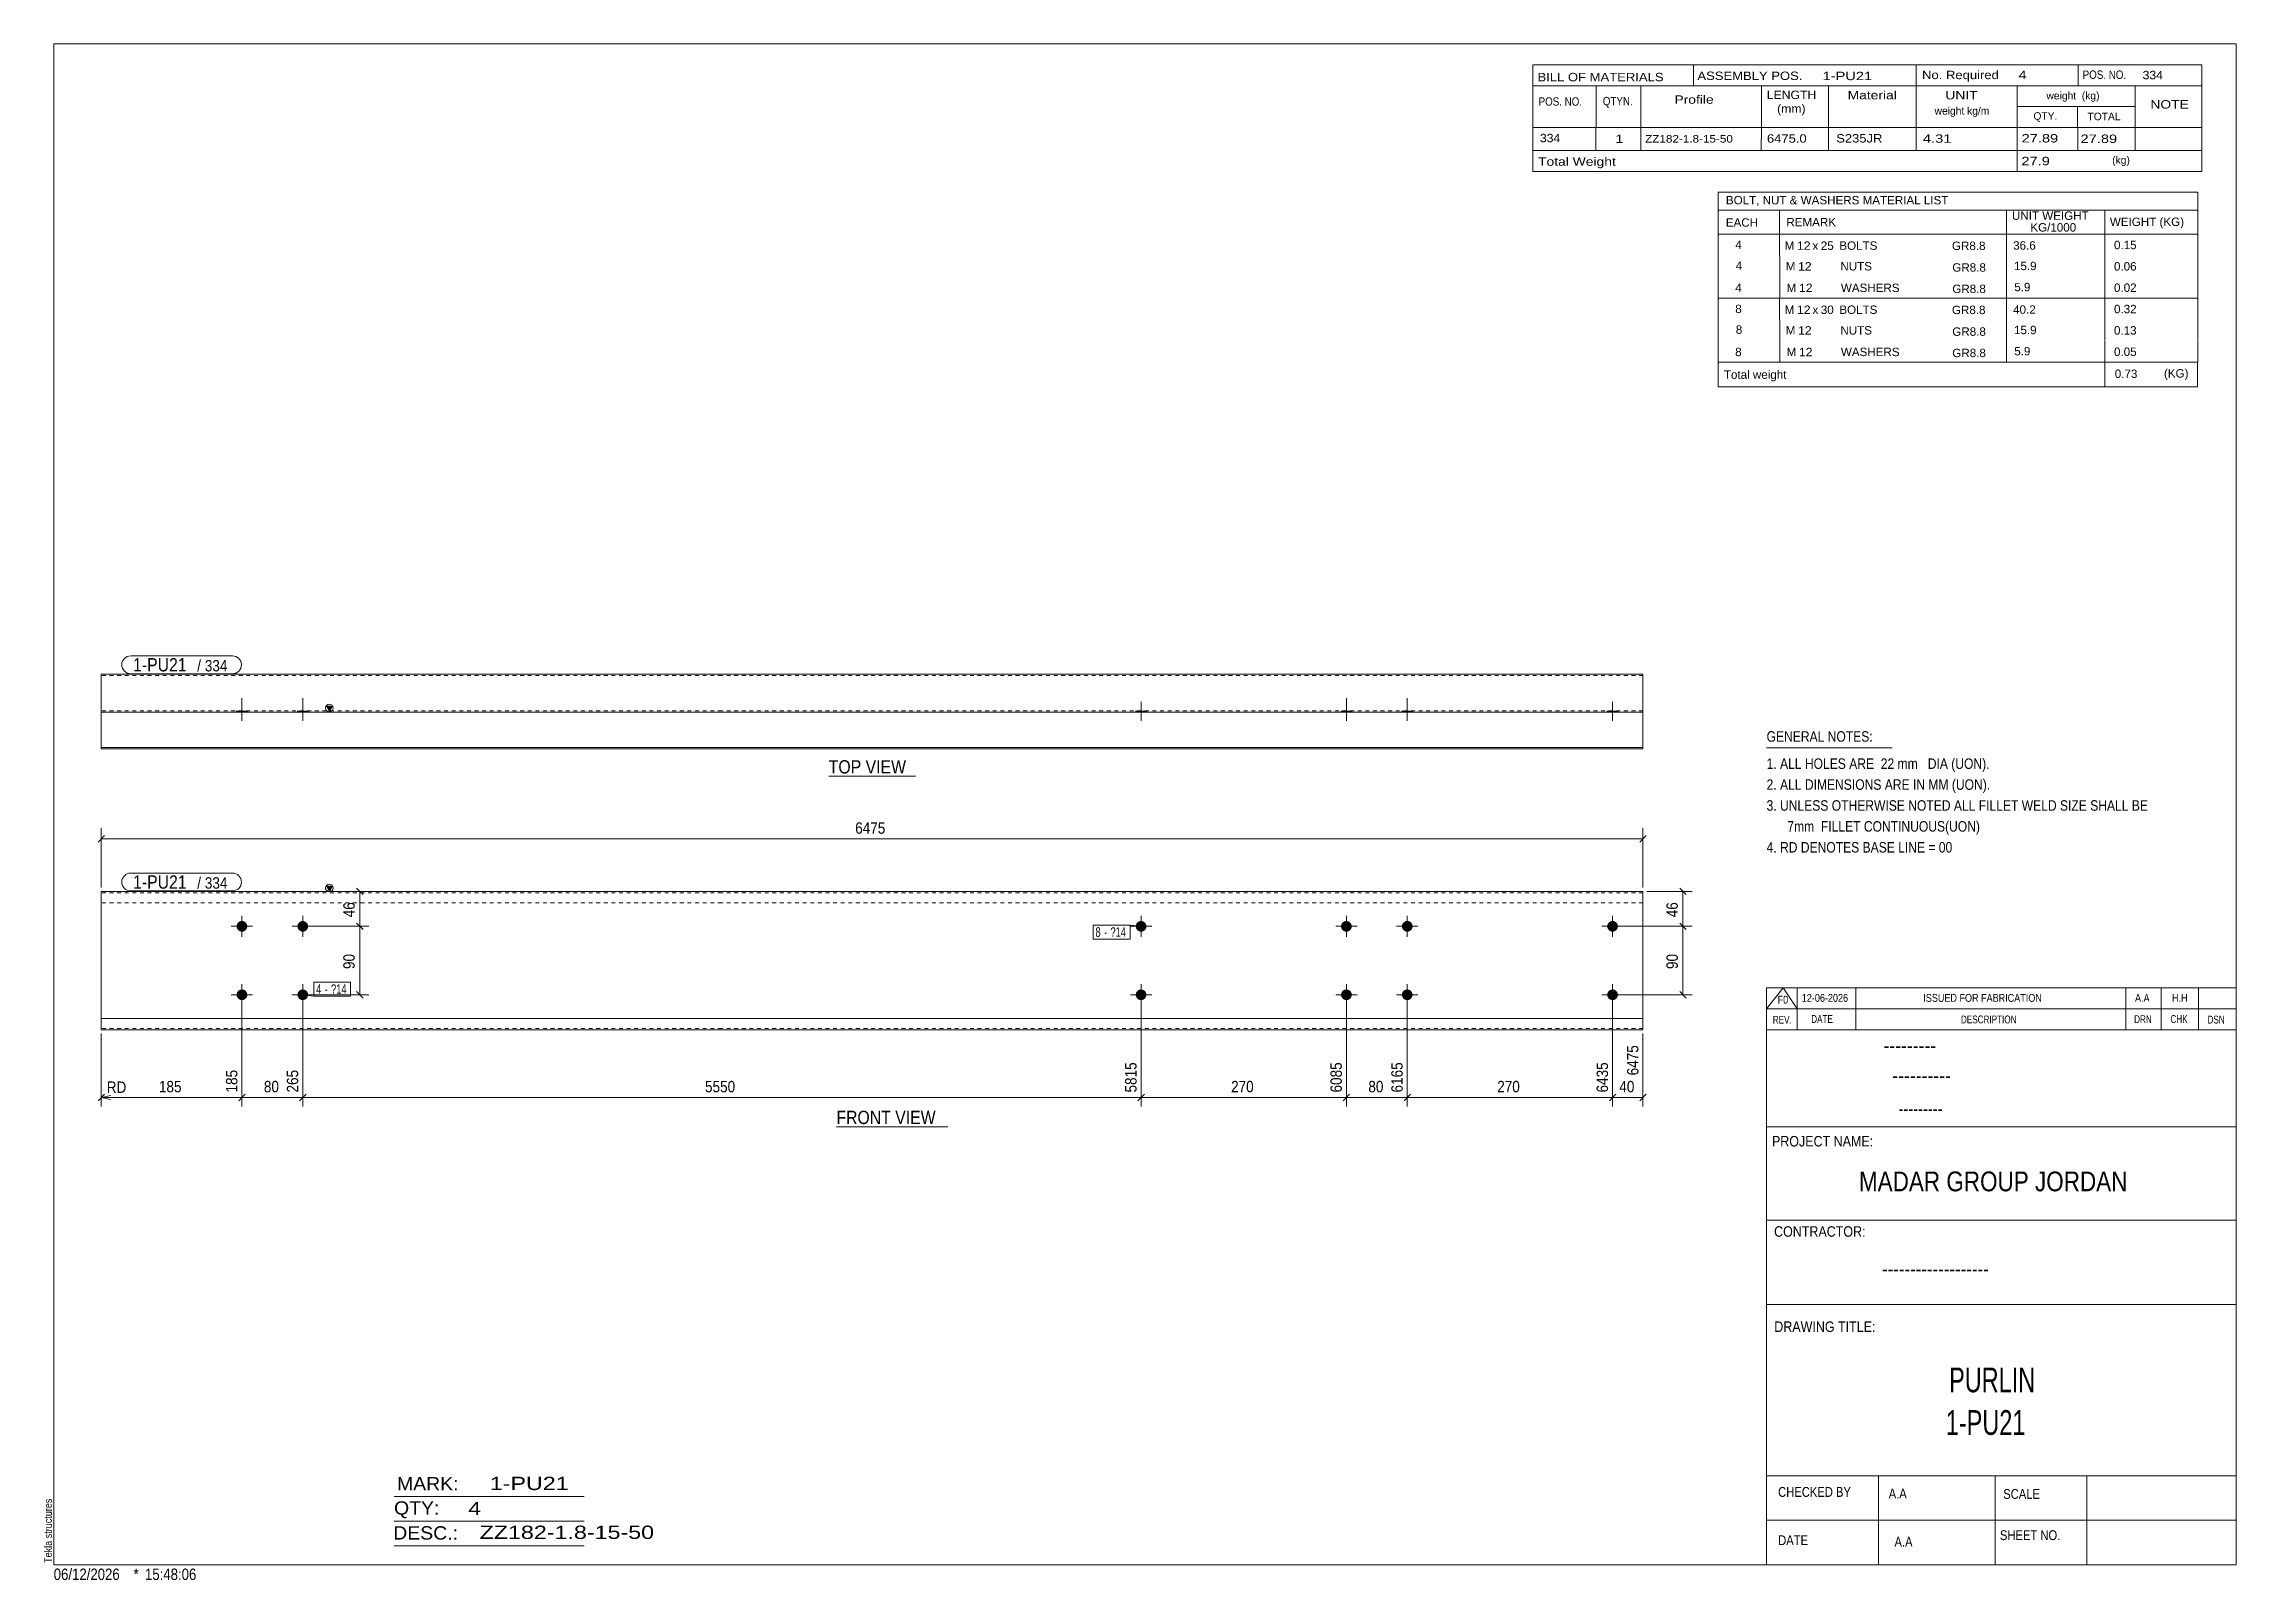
# Model space of a CAD drawing. Header units: millimetres. Extents: x 2 to 579, y 1 to 405.
import ezdxf

# ---------------------------------------------------------------- set-up
doc = ezdxf.new("R2010")
doc.units = ezdxf.units.MM
doc.linetypes.add('XKITLINE00', pattern=[0])
doc.linetypes.add('XKITLINE01', pattern=[4, 1, -1, 1, -1])
for name, color, linetype, lineweight in [('Bolt', 3, 'Continuous', 0), ('BoltMark', 7, 'Continuous', 0), ('Dimensions', 7, 'Continuous', 0), ('DrawingSheet', 5, 'Continuous', 0), ('OtherObjectType', 7, 'Continuous', 0), ('Part', 2, 'Continuous', 0), ('PartMark', 7, 'Continuous', 0)]:
    doc.layers.add(name, color=color, linetype=linetype, lineweight=lineweight)
doc.styles.add('@ARIAL_UNICODE_MS_BOLD', font='ARIAL.TTF')
doc.styles.add('ARIAL', font='ARIAL.TTF')
doc.styles.add('ARIAL_NARROW', font='ARIALN.TTF')
doc.styles.add('COMIC_SANS_MS_BOLD', font='COMICBD.TTF')
doc.styles.add('SWIS721_EX_BT', font='ARIAL.TTF')
doc.styles.add('SWISSE', font='ARIAL.TTF')

# ---------------------------------------------------------------- blocks, each defined once
blk = doc.blocks.new('*A1')
at = {"layer": 'Bolt'}
for points in [[(292.39, 172.88), (292.39, 172.84), (292.38, 172.81), (292.38, 172.77), (292.38, 172.74), (292.37, 172.7), (292.37, 172.67), (292.36, 172.64), (292.35, 172.6), (292.34, 172.57), (292.34, 172.54), (292.33, 172.5), (292.32, 172.47), (292.3, 172.44), (292.29, 172.41), (292.28, 172.37), (292.27, 172.34), (292.25, 172.31), (292.24, 172.28), (292.22, 172.25), (292.2, 172.22), (292.19, 172.19), (292.17, 172.16), (292.15, 172.13), (292.13, 172.1), (292.11, 172.08), (292.09, 172.05), (292.07, 172.02), (292.05, 172), (292.02, 171.97), (292, 171.94), (291.98, 171.92), (291.95, 171.9), (291.93, 171.87), (291.9, 171.85), (291.87, 171.83), (291.85, 171.81), (291.82, 171.79), (291.79, 171.77), (291.76, 171.75), (291.74, 171.73), (291.71, 171.71), (291.68, 171.69), (291.65, 171.68), (291.62, 171.66), (291.59, 171.64), (291.55, 171.63), (291.52, 171.62), (291.49, 171.6), (291.46, 171.59), (291.43, 171.58), (291.39, 171.57), (291.36, 171.56), (291.33, 171.55), (291.29, 171.54), (291.26, 171.54), (291.23, 171.53), (291.19, 171.53), (291.16, 171.52), (291.12, 171.52), (291.09, 171.51), (291.06, 171.51), (291.02, 171.51), (290.99, 171.51), (290.95, 171.51), (290.92, 171.51), (290.88, 171.51), (290.85, 171.52), (290.82, 171.52), (290.78, 171.53), (290.75, 171.53), (290.71, 171.54), (290.68, 171.54), (290.65, 171.55), (290.61, 171.56), (290.58, 171.57), (290.55, 171.58), (290.52, 171.59), (290.48, 171.6), (290.45, 171.62), (290.42, 171.63), (290.39, 171.64), (290.36, 171.66), (290.33, 171.68), (290.3, 171.69), (290.27, 171.71), (290.24, 171.73), (290.21, 171.75), (290.18, 171.77), (290.15, 171.79), (290.13, 171.81), (290.1, 171.83), (290.07, 171.85), (290.05, 171.87), (290.02, 171.9), (290, 171.92), (289.97, 171.94), (289.95, 171.97), (289.93, 172), (289.9, 172.02), (289.88, 172.05), (289.86, 172.08), (289.84, 172.1), (289.82, 172.13), (289.8, 172.16), (289.79, 172.19), (289.77, 172.22), (289.75, 172.25), (289.74, 172.28), (289.72, 172.31), (289.71, 172.34), (289.69, 172.37), (289.68, 172.41), (289.67, 172.44), (289.66, 172.47), (289.65, 172.5), (289.64, 172.54), (289.63, 172.57), (289.62, 172.6), (289.61, 172.64), (289.61, 172.67), (289.6, 172.7), (289.6, 172.74), (289.59, 172.77), (289.59, 172.81), (289.59, 172.84), (289.59, 172.88), (289.59, 172.91), (289.59, 172.94), (289.59, 172.98), (289.59, 173.01), (289.59, 173.05), (289.6, 173.08), (289.6, 173.12), (289.61, 173.15), (289.61, 173.18), (289.62, 173.22), (289.63, 173.25), (289.64, 173.28), (289.65, 173.32), (289.66, 173.35), (289.67, 173.38), (289.68, 173.41), (289.69, 173.45), (289.71, 173.48), (289.72, 173.51), (289.74, 173.54), (289.75, 173.57), (289.77, 173.6), (289.79, 173.63), (289.8, 173.66), (289.82, 173.69), (289.84, 173.72), (289.86, 173.74), (289.88, 173.77), (289.9, 173.8), (289.93, 173.82), (289.95, 173.85), (289.97, 173.88), (290, 173.9), (290.02, 173.92), (290.05, 173.95), (290.07, 173.97), (290.1, 173.99), (290.13, 174.01), (290.15, 174.03), (290.18, 174.05), (290.21, 174.07), (290.24, 174.09), (290.27, 174.11), (290.3, 174.13), (290.33, 174.14), (290.36, 174.16), (290.39, 174.18), (290.42, 174.19), (290.45, 174.2), (290.48, 174.22), (290.52, 174.23), (290.55, 174.24), (290.58, 174.25), (290.61, 174.26), (290.65, 174.27), (290.68, 174.28), (290.71, 174.28), (290.75, 174.29), (290.78, 174.29), (290.82, 174.3), (290.85, 174.3), (290.88, 174.31), (290.92, 174.31), (290.95, 174.31), (290.99, 174.31), (291.02, 174.31), (291.06, 174.31), (291.09, 174.31), (291.12, 174.3), (291.16, 174.3), (291.19, 174.29), (291.23, 174.29), (291.26, 174.28), (291.29, 174.28), (291.33, 174.27), (291.36, 174.26), (291.39, 174.25), (291.43, 174.24), (291.46, 174.23), (291.49, 174.22), (291.52, 174.2), (291.55, 174.19), (291.59, 174.18), (291.62, 174.16), (291.65, 174.14), (291.68, 174.13), (291.71, 174.11), (291.74, 174.09), (291.76, 174.07), (291.79, 174.05), (291.82, 174.03), (291.85, 174.01), (291.87, 173.99), (291.9, 173.97), (291.93, 173.95), (291.95, 173.92), (291.98, 173.9), (292, 173.88), (292.02, 173.85), (292.05, 173.82), (292.07, 173.8), (292.09, 173.77), (292.11, 173.74), (292.13, 173.72), (292.15, 173.69), (292.17, 173.66), (292.19, 173.63), (292.2, 173.6), (292.22, 173.57), (292.24, 173.54), (292.25, 173.51), (292.27, 173.48), (292.28, 173.45), (292.29, 173.41), (292.3, 173.38), (292.32, 173.35), (292.33, 173.32), (292.34, 173.28), (292.34, 173.25), (292.35, 173.22), (292.36, 173.18), (292.37, 173.15), (292.37, 173.12), (292.38, 173.08), (292.38, 173.05), (292.38, 173.01), (292.39, 172.98), (292.39, 172.94), (292.39, 172.91)], [(416.39, 172.88), (416.39, 172.84), (416.38, 172.81), (416.38, 172.77), (416.38, 172.74), (416.37, 172.7), (416.37, 172.67), (416.36, 172.64), (416.35, 172.6), (416.34, 172.57), (416.34, 172.54), (416.33, 172.5), (416.32, 172.47), (416.3, 172.44), (416.29, 172.41), (416.28, 172.37), (416.27, 172.34), (416.25, 172.31), (416.24, 172.28), (416.22, 172.25), (416.2, 172.22), (416.19, 172.19), (416.17, 172.16), (416.15, 172.13), (416.13, 172.1), (416.11, 172.08), (416.09, 172.05), (416.07, 172.02), (416.05, 172), (416.02, 171.97), (416, 171.94), (415.98, 171.92), (415.95, 171.9), (415.93, 171.87), (415.9, 171.85), (415.87, 171.83), (415.85, 171.81), (415.82, 171.79), (415.79, 171.77), (415.76, 171.75), (415.74, 171.73), (415.71, 171.71), (415.68, 171.69), (415.65, 171.68), (415.62, 171.66), (415.59, 171.64), (415.55, 171.63), (415.52, 171.62), (415.49, 171.6), (415.46, 171.59), (415.43, 171.58), (415.39, 171.57), (415.36, 171.56), (415.33, 171.55), (415.29, 171.54), (415.26, 171.54), (415.23, 171.53), (415.19, 171.53), (415.16, 171.52), (415.12, 171.52), (415.09, 171.51), (415.06, 171.51), (415.02, 171.51), (414.99, 171.51), (414.95, 171.51), (414.92, 171.51), (414.88, 171.51), (414.85, 171.52), (414.82, 171.52), (414.78, 171.53), (414.75, 171.53), (414.71, 171.54), (414.68, 171.54), (414.65, 171.55), (414.61, 171.56), (414.58, 171.57), (414.55, 171.58), (414.52, 171.59), (414.48, 171.6), (414.45, 171.62), (414.42, 171.63), (414.39, 171.64), (414.36, 171.66), (414.33, 171.68), (414.3, 171.69), (414.27, 171.71), (414.24, 171.73), (414.21, 171.75), (414.18, 171.77), (414.15, 171.79), (414.13, 171.81), (414.1, 171.83), (414.07, 171.85), (414.05, 171.87), (414.02, 171.9), (414, 171.92), (413.97, 171.94), (413.95, 171.97), (413.93, 172), (413.9, 172.02), (413.88, 172.05), (413.86, 172.08), (413.84, 172.1), (413.82, 172.13), (413.8, 172.16), (413.79, 172.19), (413.77, 172.22), (413.75, 172.25), (413.74, 172.28), (413.72, 172.31), (413.71, 172.34), (413.69, 172.37), (413.68, 172.41), (413.67, 172.44), (413.66, 172.47), (413.65, 172.5), (413.64, 172.54), (413.63, 172.57), (413.62, 172.6), (413.61, 172.64), (413.61, 172.67), (413.6, 172.7), (413.6, 172.74), (413.59, 172.77), (413.59, 172.81), (413.59, 172.84), (413.59, 172.88), (413.59, 172.91), (413.59, 172.94), (413.59, 172.98), (413.59, 173.01), (413.59, 173.05), (413.6, 173.08), (413.6, 173.12), (413.61, 173.15), (413.61, 173.18), (413.62, 173.22), (413.63, 173.25), (413.64, 173.28), (413.65, 173.32), (413.66, 173.35), (413.67, 173.38), (413.68, 173.41), (413.69, 173.45), (413.71, 173.48), (413.72, 173.51), (413.74, 173.54), (413.75, 173.57), (413.77, 173.6), (413.79, 173.63), (413.8, 173.66), (413.82, 173.69), (413.84, 173.72), (413.86, 173.74), (413.88, 173.77), (413.9, 173.8), (413.93, 173.82), (413.95, 173.85), (413.97, 173.88), (414, 173.9), (414.02, 173.92), (414.05, 173.95), (414.07, 173.97), (414.1, 173.99), (414.13, 174.01), (414.15, 174.03), (414.18, 174.05), (414.21, 174.07), (414.24, 174.09), (414.27, 174.11), (414.3, 174.13), (414.33, 174.14), (414.36, 174.16), (414.39, 174.18), (414.42, 174.19), (414.45, 174.2), (414.48, 174.22), (414.52, 174.23), (414.55, 174.24), (414.58, 174.25), (414.61, 174.26), (414.65, 174.27), (414.68, 174.28), (414.71, 174.28), (414.75, 174.29), (414.78, 174.29), (414.82, 174.3), (414.85, 174.3), (414.88, 174.31), (414.92, 174.31), (414.95, 174.31), (414.99, 174.31), (415.02, 174.31), (415.06, 174.31), (415.09, 174.31), (415.12, 174.3), (415.16, 174.3), (415.19, 174.29), (415.23, 174.29), (415.26, 174.28), (415.29, 174.28), (415.33, 174.27), (415.36, 174.26), (415.39, 174.25), (415.43, 174.24), (415.46, 174.23), (415.49, 174.22), (415.52, 174.2), (415.55, 174.19), (415.59, 174.18), (415.62, 174.16), (415.65, 174.14), (415.68, 174.13), (415.71, 174.11), (415.74, 174.09), (415.76, 174.07), (415.79, 174.05), (415.82, 174.03), (415.85, 174.01), (415.87, 173.99), (415.9, 173.97), (415.93, 173.95), (415.95, 173.92), (415.98, 173.9), (416, 173.88), (416.02, 173.85), (416.05, 173.82), (416.07, 173.8), (416.09, 173.77), (416.11, 173.74), (416.13, 173.72), (416.15, 173.69), (416.17, 173.66), (416.19, 173.63), (416.2, 173.6), (416.22, 173.57), (416.24, 173.54), (416.25, 173.51), (416.27, 173.48), (416.28, 173.45), (416.29, 173.41), (416.3, 173.38), (416.32, 173.35), (416.33, 173.32), (416.34, 173.28), (416.34, 173.25), (416.35, 173.22), (416.36, 173.18), (416.37, 173.15), (416.37, 173.12), (416.38, 173.08), (416.38, 173.05), (416.38, 173.01), (416.39, 172.98), (416.39, 172.94), (416.39, 172.91)], [(292.39, 154.88), (292.39, 154.84), (292.38, 154.81), (292.38, 154.77), (292.38, 154.74), (292.37, 154.7), (292.37, 154.67), (292.36, 154.64), (292.35, 154.6), (292.34, 154.57), (292.34, 154.54), (292.33, 154.5), (292.32, 154.47), (292.3, 154.44), (292.29, 154.41), (292.28, 154.37), (292.27, 154.34), (292.25, 154.31), (292.24, 154.28), (292.22, 154.25), (292.2, 154.22), (292.19, 154.19), (292.17, 154.16), (292.15, 154.13), (292.13, 154.1), (292.11, 154.08), (292.09, 154.05), (292.07, 154.02), (292.05, 154), (292.02, 153.97), (292, 153.94), (291.98, 153.92), (291.95, 153.9), (291.93, 153.87), (291.9, 153.85), (291.87, 153.83), (291.85, 153.81), (291.82, 153.79), (291.79, 153.77), (291.76, 153.75), (291.74, 153.73), (291.71, 153.71), (291.68, 153.69), (291.65, 153.68), (291.62, 153.66), (291.59, 153.64), (291.55, 153.63), (291.52, 153.62), (291.49, 153.6), (291.46, 153.59), (291.43, 153.58), (291.39, 153.57), (291.36, 153.56), (291.33, 153.55), (291.29, 153.54), (291.26, 153.54), (291.23, 153.53), (291.19, 153.53), (291.16, 153.52), (291.12, 153.52), (291.09, 153.51), (291.06, 153.51), (291.02, 153.51), (290.99, 153.51), (290.95, 153.51), (290.92, 153.51), (290.88, 153.51), (290.85, 153.52), (290.82, 153.52), (290.78, 153.53), (290.75, 153.53), (290.71, 153.54), (290.68, 153.54), (290.65, 153.55), (290.61, 153.56), (290.58, 153.57), (290.55, 153.58), (290.52, 153.59), (290.48, 153.6), (290.45, 153.62), (290.42, 153.63), (290.39, 153.64), (290.36, 153.66), (290.33, 153.68), (290.3, 153.69), (290.27, 153.71), (290.24, 153.73), (290.21, 153.75), (290.18, 153.77), (290.15, 153.79), (290.13, 153.81), (290.1, 153.83), (290.07, 153.85), (290.05, 153.87), (290.02, 153.9), (290, 153.92), (289.97, 153.94), (289.95, 153.97), (289.93, 154), (289.9, 154.02), (289.88, 154.05), (289.86, 154.08), (289.84, 154.1), (289.82, 154.13), (289.8, 154.16), (289.79, 154.19), (289.77, 154.22), (289.75, 154.25), (289.74, 154.28), (289.72, 154.31), (289.71, 154.34), (289.69, 154.37), (289.68, 154.41), (289.67, 154.44), (289.66, 154.47), (289.65, 154.5), (289.64, 154.54), (289.63, 154.57), (289.62, 154.6), (289.61, 154.64), (289.61, 154.67), (289.6, 154.7), (289.6, 154.74), (289.59, 154.77), (289.59, 154.81), (289.59, 154.84), (289.59, 154.88), (289.59, 154.91), (289.59, 154.94), (289.59, 154.98), (289.59, 155.01), (289.59, 155.05), (289.6, 155.08), (289.6, 155.12), (289.61, 155.15), (289.61, 155.18), (289.62, 155.22), (289.63, 155.25), (289.64, 155.28), (289.65, 155.32), (289.66, 155.35), (289.67, 155.38), (289.68, 155.41), (289.69, 155.45), (289.71, 155.48), (289.72, 155.51), (289.74, 155.54), (289.75, 155.57), (289.77, 155.6), (289.79, 155.63), (289.8, 155.66), (289.82, 155.69), (289.84, 155.72), (289.86, 155.74), (289.88, 155.77), (289.9, 155.8), (289.93, 155.82), (289.95, 155.85), (289.97, 155.88), (290, 155.9), (290.02, 155.92), (290.05, 155.95), (290.07, 155.97), (290.1, 155.99), (290.13, 156.01), (290.15, 156.03), (290.18, 156.05), (290.21, 156.07), (290.24, 156.09), (290.27, 156.11), (290.3, 156.13), (290.33, 156.14), (290.36, 156.16), (290.39, 156.18), (290.42, 156.19), (290.45, 156.2), (290.48, 156.22), (290.52, 156.23), (290.55, 156.24), (290.58, 156.25), (290.61, 156.26), (290.65, 156.27), (290.68, 156.28), (290.71, 156.28), (290.75, 156.29), (290.78, 156.29), (290.82, 156.3), (290.85, 156.3), (290.88, 156.31), (290.92, 156.31), (290.95, 156.31), (290.99, 156.31), (291.02, 156.31), (291.06, 156.31), (291.09, 156.31), (291.12, 156.3), (291.16, 156.3), (291.19, 156.29), (291.23, 156.29), (291.26, 156.28), (291.29, 156.28), (291.33, 156.27), (291.36, 156.26), (291.39, 156.25), (291.43, 156.24), (291.46, 156.23), (291.49, 156.22), (291.52, 156.2), (291.55, 156.19), (291.59, 156.18), (291.62, 156.16), (291.65, 156.14), (291.68, 156.13), (291.71, 156.11), (291.74, 156.09), (291.76, 156.07), (291.79, 156.05), (291.82, 156.03), (291.85, 156.01), (291.87, 155.99), (291.9, 155.97), (291.93, 155.95), (291.95, 155.92), (291.98, 155.9), (292, 155.88), (292.02, 155.85), (292.05, 155.82), (292.07, 155.8), (292.09, 155.77), (292.11, 155.74), (292.13, 155.72), (292.15, 155.69), (292.17, 155.66), (292.19, 155.63), (292.2, 155.6), (292.22, 155.57), (292.24, 155.54), (292.25, 155.51), (292.27, 155.48), (292.28, 155.45), (292.29, 155.41), (292.3, 155.38), (292.32, 155.35), (292.33, 155.32), (292.34, 155.28), (292.34, 155.25), (292.35, 155.22), (292.36, 155.18), (292.37, 155.15), (292.37, 155.12), (292.38, 155.08), (292.38, 155.05), (292.38, 155.01), (292.39, 154.98), (292.39, 154.94), (292.39, 154.91)], [(416.39, 154.88), (416.39, 154.84), (416.38, 154.81), (416.38, 154.77), (416.38, 154.74), (416.37, 154.7), (416.37, 154.67), (416.36, 154.64), (416.35, 154.6), (416.34, 154.57), (416.34, 154.54), (416.33, 154.5), (416.32, 154.47), (416.3, 154.44), (416.29, 154.41), (416.28, 154.37), (416.27, 154.34), (416.25, 154.31), (416.24, 154.28), (416.22, 154.25), (416.2, 154.22), (416.19, 154.19), (416.17, 154.16), (416.15, 154.13), (416.13, 154.1), (416.11, 154.08), (416.09, 154.05), (416.07, 154.02), (416.05, 154), (416.02, 153.97), (416, 153.94), (415.98, 153.92), (415.95, 153.9), (415.93, 153.87), (415.9, 153.85), (415.87, 153.83), (415.85, 153.81), (415.82, 153.79), (415.79, 153.77), (415.76, 153.75), (415.74, 153.73), (415.71, 153.71), (415.68, 153.69), (415.65, 153.68), (415.62, 153.66), (415.59, 153.64), (415.55, 153.63), (415.52, 153.62), (415.49, 153.6), (415.46, 153.59), (415.43, 153.58), (415.39, 153.57), (415.36, 153.56), (415.33, 153.55), (415.29, 153.54), (415.26, 153.54), (415.23, 153.53), (415.19, 153.53), (415.16, 153.52), (415.12, 153.52), (415.09, 153.51), (415.06, 153.51), (415.02, 153.51), (414.99, 153.51), (414.95, 153.51), (414.92, 153.51), (414.88, 153.51), (414.85, 153.52), (414.82, 153.52), (414.78, 153.53), (414.75, 153.53), (414.71, 153.54), (414.68, 153.54), (414.65, 153.55), (414.61, 153.56), (414.58, 153.57), (414.55, 153.58), (414.52, 153.59), (414.48, 153.6), (414.45, 153.62), (414.42, 153.63), (414.39, 153.64), (414.36, 153.66), (414.33, 153.68), (414.3, 153.69), (414.27, 153.71), (414.24, 153.73), (414.21, 153.75), (414.18, 153.77), (414.15, 153.79), (414.13, 153.81), (414.1, 153.83), (414.07, 153.85), (414.05, 153.87), (414.02, 153.9), (414, 153.92), (413.97, 153.94), (413.95, 153.97), (413.93, 154), (413.9, 154.02), (413.88, 154.05), (413.86, 154.08), (413.84, 154.1), (413.82, 154.13), (413.8, 154.16), (413.79, 154.19), (413.77, 154.22), (413.75, 154.25), (413.74, 154.28), (413.72, 154.31), (413.71, 154.34), (413.69, 154.37), (413.68, 154.41), (413.67, 154.44), (413.66, 154.47), (413.65, 154.5), (413.64, 154.54), (413.63, 154.57), (413.62, 154.6), (413.61, 154.64), (413.61, 154.67), (413.6, 154.7), (413.6, 154.74), (413.59, 154.77), (413.59, 154.81), (413.59, 154.84), (413.59, 154.88), (413.59, 154.91), (413.59, 154.94), (413.59, 154.98), (413.59, 155.01), (413.59, 155.05), (413.6, 155.08), (413.6, 155.12), (413.61, 155.15), (413.61, 155.18), (413.62, 155.22), (413.63, 155.25), (413.64, 155.28), (413.65, 155.32), (413.66, 155.35), (413.67, 155.38), (413.68, 155.41), (413.69, 155.45), (413.71, 155.48), (413.72, 155.51), (413.74, 155.54), (413.75, 155.57), (413.77, 155.6), (413.79, 155.63), (413.8, 155.66), (413.82, 155.69), (413.84, 155.72), (413.86, 155.74), (413.88, 155.77), (413.9, 155.8), (413.93, 155.82), (413.95, 155.85), (413.97, 155.88), (414, 155.9), (414.02, 155.92), (414.05, 155.95), (414.07, 155.97), (414.1, 155.99), (414.13, 156.01), (414.15, 156.03), (414.18, 156.05), (414.21, 156.07), (414.24, 156.09), (414.27, 156.11), (414.3, 156.13), (414.33, 156.14), (414.36, 156.16), (414.39, 156.18), (414.42, 156.19), (414.45, 156.2), (414.48, 156.22), (414.52, 156.23), (414.55, 156.24), (414.58, 156.25), (414.61, 156.26), (414.65, 156.27), (414.68, 156.28), (414.71, 156.28), (414.75, 156.29), (414.78, 156.29), (414.82, 156.3), (414.85, 156.3), (414.88, 156.31), (414.92, 156.31), (414.95, 156.31), (414.99, 156.31), (415.02, 156.31), (415.06, 156.31), (415.09, 156.31), (415.12, 156.3), (415.16, 156.3), (415.19, 156.29), (415.23, 156.29), (415.26, 156.28), (415.29, 156.28), (415.33, 156.27), (415.36, 156.26), (415.39, 156.25), (415.43, 156.24), (415.46, 156.23), (415.49, 156.22), (415.52, 156.2), (415.55, 156.19), (415.59, 156.18), (415.62, 156.16), (415.65, 156.14), (415.68, 156.13), (415.71, 156.11), (415.74, 156.09), (415.76, 156.07), (415.79, 156.05), (415.82, 156.03), (415.85, 156.01), (415.87, 155.99), (415.9, 155.97), (415.93, 155.95), (415.95, 155.92), (415.98, 155.9), (416, 155.88), (416.02, 155.85), (416.05, 155.82), (416.07, 155.8), (416.09, 155.77), (416.11, 155.74), (416.13, 155.72), (416.15, 155.69), (416.17, 155.66), (416.19, 155.63), (416.2, 155.6), (416.22, 155.57), (416.24, 155.54), (416.25, 155.51), (416.27, 155.48), (416.28, 155.45), (416.29, 155.41), (416.3, 155.38), (416.32, 155.35), (416.33, 155.32), (416.34, 155.28), (416.34, 155.25), (416.35, 155.22), (416.36, 155.18), (416.37, 155.15), (416.37, 155.12), (416.38, 155.08), (416.38, 155.05), (416.38, 155.01), (416.39, 154.98), (416.39, 154.94), (416.39, 154.91)]]:
    blk.add_hatch(color=3, dxfattribs=at).paths.add_polyline_path(points, flags=17)
at = {"layer": 'Bolt', "color": 3, "linetype": 'XKITLINE00', "lineweight": 0}
for p, q in [((290.99, 175.71), (290.99, 170.11)), ((414.99, 175.71), (414.99, 170.11)), ((293.79, 172.91), (288.19, 172.91)), ((417.79, 172.91), (412.19, 172.91)), ((290.99, 157.71), (290.99, 152.11)), ((414.99, 157.71), (414.99, 152.11)), ((293.79, 154.91), (288.19, 154.91)), ((417.79, 154.91), (412.19, 154.91))]:
    blk.add_line(p, q, dxfattribs=at)
blk = doc.blocks.new('*A2')
at = {"layer": 'Bolt'}
for points in [[(55.9, 172.88), (55.9, 172.84), (55.9, 172.81), (55.89, 172.77), (55.89, 172.74), (55.88, 172.7), (55.88, 172.67), (55.87, 172.64), (55.86, 172.6), (55.86, 172.57), (55.85, 172.54), (55.84, 172.5), (55.83, 172.47), (55.82, 172.44), (55.81, 172.41), (55.79, 172.37), (55.78, 172.34), (55.76, 172.31), (55.75, 172.28), (55.73, 172.25), (55.72, 172.22), (55.7, 172.19), (55.68, 172.16), (55.66, 172.13), (55.64, 172.1), (55.62, 172.08), (55.6, 172.05), (55.58, 172.02), (55.56, 172), (55.54, 171.97), (55.51, 171.94), (55.49, 171.92), (55.46, 171.9), (55.44, 171.87), (55.41, 171.85), (55.39, 171.83), (55.36, 171.81), (55.33, 171.79), (55.31, 171.77), (55.28, 171.75), (55.25, 171.73), (55.22, 171.71), (55.19, 171.69), (55.16, 171.68), (55.13, 171.66), (55.1, 171.64), (55.07, 171.63), (55.03, 171.62), (55, 171.6), (54.97, 171.59), (54.94, 171.58), (54.91, 171.57), (54.87, 171.56), (54.84, 171.55), (54.81, 171.54), (54.77, 171.54), (54.74, 171.53), (54.7, 171.53), (54.67, 171.52), (54.64, 171.52), (54.6, 171.51), (54.57, 171.51), (54.53, 171.51), (54.5, 171.51), (54.46, 171.51), (54.43, 171.51), (54.4, 171.51), (54.36, 171.52), (54.33, 171.52), (54.29, 171.53), (54.26, 171.53), (54.23, 171.54), (54.19, 171.54), (54.16, 171.55), (54.13, 171.56), (54.09, 171.57), (54.06, 171.58), (54.03, 171.59), (54, 171.6), (53.96, 171.62), (53.93, 171.63), (53.9, 171.64), (53.87, 171.66), (53.84, 171.68), (53.81, 171.69), (53.78, 171.71), (53.75, 171.73), (53.72, 171.75), (53.69, 171.77), (53.66, 171.79), (53.64, 171.81), (53.61, 171.83), (53.58, 171.85), (53.56, 171.87), (53.53, 171.9), (53.51, 171.92), (53.48, 171.94), (53.46, 171.97), (53.44, 172), (53.42, 172.02), (53.4, 172.05), (53.37, 172.08), (53.35, 172.1), (53.33, 172.13), (53.32, 172.16), (53.3, 172.19), (53.28, 172.22), (53.26, 172.25), (53.25, 172.28), (53.23, 172.31), (53.22, 172.34), (53.21, 172.37), (53.19, 172.41), (53.18, 172.44), (53.17, 172.47), (53.16, 172.5), (53.15, 172.54), (53.14, 172.57), (53.13, 172.6), (53.13, 172.64), (53.12, 172.67), (53.11, 172.7), (53.11, 172.74), (53.11, 172.77), (53.1, 172.81), (53.1, 172.84), (53.1, 172.88), (53.1, 172.91), (53.1, 172.94), (53.1, 172.98), (53.1, 173.01), (53.11, 173.05), (53.11, 173.08), (53.11, 173.12), (53.12, 173.15), (53.13, 173.18), (53.13, 173.22), (53.14, 173.25), (53.15, 173.28), (53.16, 173.32), (53.17, 173.35), (53.18, 173.38), (53.19, 173.41), (53.21, 173.45), (53.22, 173.48), (53.23, 173.51), (53.25, 173.54), (53.26, 173.57), (53.28, 173.6), (53.3, 173.63), (53.32, 173.66), (53.33, 173.69), (53.35, 173.72), (53.37, 173.74), (53.4, 173.77), (53.42, 173.8), (53.44, 173.82), (53.46, 173.85), (53.48, 173.88), (53.51, 173.9), (53.53, 173.92), (53.56, 173.95), (53.58, 173.97), (53.61, 173.99), (53.64, 174.01), (53.66, 174.03), (53.69, 174.05), (53.72, 174.07), (53.75, 174.09), (53.78, 174.11), (53.81, 174.13), (53.84, 174.14), (53.87, 174.16), (53.9, 174.18), (53.93, 174.19), (53.96, 174.2), (54, 174.22), (54.03, 174.23), (54.06, 174.24), (54.09, 174.25), (54.13, 174.26), (54.16, 174.27), (54.19, 174.28), (54.23, 174.28), (54.26, 174.29), (54.29, 174.29), (54.33, 174.3), (54.36, 174.3), (54.4, 174.31), (54.43, 174.31), (54.46, 174.31), (54.5, 174.31), (54.53, 174.31), (54.57, 174.31), (54.6, 174.31), (54.64, 174.3), (54.67, 174.3), (54.7, 174.29), (54.74, 174.29), (54.77, 174.28), (54.81, 174.28), (54.84, 174.27), (54.87, 174.26), (54.91, 174.25), (54.94, 174.24), (54.97, 174.23), (55, 174.22), (55.03, 174.2), (55.07, 174.19), (55.1, 174.18), (55.13, 174.16), (55.16, 174.14), (55.19, 174.13), (55.22, 174.11), (55.25, 174.09), (55.28, 174.07), (55.31, 174.05), (55.33, 174.03), (55.36, 174.01), (55.39, 173.99), (55.41, 173.97), (55.44, 173.95), (55.46, 173.92), (55.49, 173.9), (55.51, 173.88), (55.54, 173.85), (55.56, 173.82), (55.58, 173.8), (55.6, 173.77), (55.62, 173.74), (55.64, 173.72), (55.66, 173.69), (55.68, 173.66), (55.7, 173.63), (55.72, 173.6), (55.73, 173.57), (55.75, 173.54), (55.76, 173.51), (55.78, 173.48), (55.79, 173.45), (55.81, 173.41), (55.82, 173.38), (55.83, 173.35), (55.84, 173.32), (55.85, 173.28), (55.86, 173.25), (55.86, 173.22), (55.87, 173.18), (55.88, 173.15), (55.88, 173.12), (55.89, 173.08), (55.89, 173.05), (55.9, 173.01), (55.9, 172.98), (55.9, 172.94), (55.9, 172.91)], [(71.9, 172.88), (71.9, 172.84), (71.9, 172.81), (71.89, 172.77), (71.89, 172.74), (71.88, 172.7), (71.88, 172.67), (71.87, 172.64), (71.86, 172.6), (71.86, 172.57), (71.85, 172.54), (71.84, 172.5), (71.83, 172.47), (71.82, 172.44), (71.81, 172.41), (71.79, 172.37), (71.78, 172.34), (71.76, 172.31), (71.75, 172.28), (71.73, 172.25), (71.72, 172.22), (71.7, 172.19), (71.68, 172.16), (71.66, 172.13), (71.64, 172.1), (71.62, 172.08), (71.6, 172.05), (71.58, 172.02), (71.56, 172), (71.54, 171.97), (71.51, 171.94), (71.49, 171.92), (71.46, 171.9), (71.44, 171.87), (71.41, 171.85), (71.39, 171.83), (71.36, 171.81), (71.33, 171.79), (71.31, 171.77), (71.28, 171.75), (71.25, 171.73), (71.22, 171.71), (71.19, 171.69), (71.16, 171.68), (71.13, 171.66), (71.1, 171.64), (71.07, 171.63), (71.03, 171.62), (71, 171.6), (70.97, 171.59), (70.94, 171.58), (70.91, 171.57), (70.87, 171.56), (70.84, 171.55), (70.81, 171.54), (70.77, 171.54), (70.74, 171.53), (70.7, 171.53), (70.67, 171.52), (70.64, 171.52), (70.6, 171.51), (70.57, 171.51), (70.53, 171.51), (70.5, 171.51), (70.46, 171.51), (70.43, 171.51), (70.4, 171.51), (70.36, 171.52), (70.33, 171.52), (70.29, 171.53), (70.26, 171.53), (70.23, 171.54), (70.19, 171.54), (70.16, 171.55), (70.13, 171.56), (70.09, 171.57), (70.06, 171.58), (70.03, 171.59), (70, 171.6), (69.96, 171.62), (69.93, 171.63), (69.9, 171.64), (69.87, 171.66), (69.84, 171.68), (69.81, 171.69), (69.78, 171.71), (69.75, 171.73), (69.72, 171.75), (69.69, 171.77), (69.66, 171.79), (69.64, 171.81), (69.61, 171.83), (69.58, 171.85), (69.56, 171.87), (69.53, 171.9), (69.51, 171.92), (69.48, 171.94), (69.46, 171.97), (69.44, 172), (69.42, 172.02), (69.4, 172.05), (69.37, 172.08), (69.35, 172.1), (69.33, 172.13), (69.32, 172.16), (69.3, 172.19), (69.28, 172.22), (69.26, 172.25), (69.25, 172.28), (69.23, 172.31), (69.22, 172.34), (69.21, 172.37), (69.19, 172.41), (69.18, 172.44), (69.17, 172.47), (69.16, 172.5), (69.15, 172.54), (69.14, 172.57), (69.13, 172.6), (69.13, 172.64), (69.12, 172.67), (69.11, 172.7), (69.11, 172.74), (69.11, 172.77), (69.1, 172.81), (69.1, 172.84), (69.1, 172.88), (69.1, 172.91), (69.1, 172.94), (69.1, 172.98), (69.1, 173.01), (69.11, 173.05), (69.11, 173.08), (69.11, 173.12), (69.12, 173.15), (69.13, 173.18), (69.13, 173.22), (69.14, 173.25), (69.15, 173.28), (69.16, 173.32), (69.17, 173.35), (69.18, 173.38), (69.19, 173.41), (69.21, 173.45), (69.22, 173.48), (69.23, 173.51), (69.25, 173.54), (69.26, 173.57), (69.28, 173.6), (69.3, 173.63), (69.32, 173.66), (69.33, 173.69), (69.35, 173.72), (69.37, 173.74), (69.4, 173.77), (69.42, 173.8), (69.44, 173.82), (69.46, 173.85), (69.48, 173.88), (69.51, 173.9), (69.53, 173.92), (69.56, 173.95), (69.58, 173.97), (69.61, 173.99), (69.64, 174.01), (69.66, 174.03), (69.69, 174.05), (69.72, 174.07), (69.75, 174.09), (69.78, 174.11), (69.81, 174.13), (69.84, 174.14), (69.87, 174.16), (69.9, 174.18), (69.93, 174.19), (69.96, 174.2), (70, 174.22), (70.03, 174.23), (70.06, 174.24), (70.09, 174.25), (70.13, 174.26), (70.16, 174.27), (70.19, 174.28), (70.23, 174.28), (70.26, 174.29), (70.29, 174.29), (70.33, 174.3), (70.36, 174.3), (70.4, 174.31), (70.43, 174.31), (70.46, 174.31), (70.5, 174.31), (70.53, 174.31), (70.57, 174.31), (70.6, 174.31), (70.64, 174.3), (70.67, 174.3), (70.7, 174.29), (70.74, 174.29), (70.77, 174.28), (70.81, 174.28), (70.84, 174.27), (70.87, 174.26), (70.91, 174.25), (70.94, 174.24), (70.97, 174.23), (71, 174.22), (71.03, 174.2), (71.07, 174.19), (71.1, 174.18), (71.13, 174.16), (71.16, 174.14), (71.19, 174.13), (71.22, 174.11), (71.25, 174.09), (71.28, 174.07), (71.31, 174.05), (71.33, 174.03), (71.36, 174.01), (71.39, 173.99), (71.41, 173.97), (71.44, 173.95), (71.46, 173.92), (71.49, 173.9), (71.51, 173.88), (71.54, 173.85), (71.56, 173.82), (71.58, 173.8), (71.6, 173.77), (71.62, 173.74), (71.64, 173.72), (71.66, 173.69), (71.68, 173.66), (71.7, 173.63), (71.72, 173.6), (71.73, 173.57), (71.75, 173.54), (71.76, 173.51), (71.78, 173.48), (71.79, 173.45), (71.81, 173.41), (71.82, 173.38), (71.83, 173.35), (71.84, 173.32), (71.85, 173.28), (71.86, 173.25), (71.86, 173.22), (71.87, 173.18), (71.88, 173.15), (71.88, 173.12), (71.89, 173.08), (71.89, 173.05), (71.9, 173.01), (71.9, 172.98), (71.9, 172.94), (71.9, 172.91)], [(55.9, 154.88), (55.9, 154.84), (55.9, 154.81), (55.89, 154.77), (55.89, 154.74), (55.88, 154.7), (55.88, 154.67), (55.87, 154.64), (55.86, 154.6), (55.86, 154.57), (55.85, 154.54), (55.84, 154.5), (55.83, 154.47), (55.82, 154.44), (55.81, 154.41), (55.79, 154.37), (55.78, 154.34), (55.76, 154.31), (55.75, 154.28), (55.73, 154.25), (55.72, 154.22), (55.7, 154.19), (55.68, 154.16), (55.66, 154.13), (55.64, 154.1), (55.62, 154.08), (55.6, 154.05), (55.58, 154.02), (55.56, 154), (55.54, 153.97), (55.51, 153.94), (55.49, 153.92), (55.46, 153.9), (55.44, 153.87), (55.41, 153.85), (55.39, 153.83), (55.36, 153.81), (55.33, 153.79), (55.31, 153.77), (55.28, 153.75), (55.25, 153.73), (55.22, 153.71), (55.19, 153.69), (55.16, 153.68), (55.13, 153.66), (55.1, 153.64), (55.07, 153.63), (55.03, 153.62), (55, 153.6), (54.97, 153.59), (54.94, 153.58), (54.91, 153.57), (54.87, 153.56), (54.84, 153.55), (54.81, 153.54), (54.77, 153.54), (54.74, 153.53), (54.7, 153.53), (54.67, 153.52), (54.64, 153.52), (54.6, 153.51), (54.57, 153.51), (54.53, 153.51), (54.5, 153.51), (54.46, 153.51), (54.43, 153.51), (54.4, 153.51), (54.36, 153.52), (54.33, 153.52), (54.29, 153.53), (54.26, 153.53), (54.23, 153.54), (54.19, 153.54), (54.16, 153.55), (54.13, 153.56), (54.09, 153.57), (54.06, 153.58), (54.03, 153.59), (54, 153.6), (53.96, 153.62), (53.93, 153.63), (53.9, 153.64), (53.87, 153.66), (53.84, 153.68), (53.81, 153.69), (53.78, 153.71), (53.75, 153.73), (53.72, 153.75), (53.69, 153.77), (53.66, 153.79), (53.64, 153.81), (53.61, 153.83), (53.58, 153.85), (53.56, 153.87), (53.53, 153.9), (53.51, 153.92), (53.48, 153.94), (53.46, 153.97), (53.44, 154), (53.42, 154.02), (53.4, 154.05), (53.37, 154.08), (53.35, 154.1), (53.33, 154.13), (53.32, 154.16), (53.3, 154.19), (53.28, 154.22), (53.26, 154.25), (53.25, 154.28), (53.23, 154.31), (53.22, 154.34), (53.21, 154.37), (53.19, 154.41), (53.18, 154.44), (53.17, 154.47), (53.16, 154.5), (53.15, 154.54), (53.14, 154.57), (53.13, 154.6), (53.13, 154.64), (53.12, 154.67), (53.11, 154.7), (53.11, 154.74), (53.11, 154.77), (53.1, 154.81), (53.1, 154.84), (53.1, 154.88), (53.1, 154.91), (53.1, 154.94), (53.1, 154.98), (53.1, 155.01), (53.11, 155.05), (53.11, 155.08), (53.11, 155.12), (53.12, 155.15), (53.13, 155.18), (53.13, 155.22), (53.14, 155.25), (53.15, 155.28), (53.16, 155.32), (53.17, 155.35), (53.18, 155.38), (53.19, 155.41), (53.21, 155.45), (53.22, 155.48), (53.23, 155.51), (53.25, 155.54), (53.26, 155.57), (53.28, 155.6), (53.3, 155.63), (53.32, 155.66), (53.33, 155.69), (53.35, 155.72), (53.37, 155.74), (53.4, 155.77), (53.42, 155.8), (53.44, 155.82), (53.46, 155.85), (53.48, 155.88), (53.51, 155.9), (53.53, 155.92), (53.56, 155.95), (53.58, 155.97), (53.61, 155.99), (53.64, 156.01), (53.66, 156.03), (53.69, 156.05), (53.72, 156.07), (53.75, 156.09), (53.78, 156.11), (53.81, 156.13), (53.84, 156.14), (53.87, 156.16), (53.9, 156.18), (53.93, 156.19), (53.96, 156.2), (54, 156.22), (54.03, 156.23), (54.06, 156.24), (54.09, 156.25), (54.13, 156.26), (54.16, 156.27), (54.19, 156.28), (54.23, 156.28), (54.26, 156.29), (54.29, 156.29), (54.33, 156.3), (54.36, 156.3), (54.4, 156.31), (54.43, 156.31), (54.46, 156.31), (54.5, 156.31), (54.53, 156.31), (54.57, 156.31), (54.6, 156.31), (54.64, 156.3), (54.67, 156.3), (54.7, 156.29), (54.74, 156.29), (54.77, 156.28), (54.81, 156.28), (54.84, 156.27), (54.87, 156.26), (54.91, 156.25), (54.94, 156.24), (54.97, 156.23), (55, 156.22), (55.03, 156.2), (55.07, 156.19), (55.1, 156.18), (55.13, 156.16), (55.16, 156.14), (55.19, 156.13), (55.22, 156.11), (55.25, 156.09), (55.28, 156.07), (55.31, 156.05), (55.33, 156.03), (55.36, 156.01), (55.39, 155.99), (55.41, 155.97), (55.44, 155.95), (55.46, 155.92), (55.49, 155.9), (55.51, 155.88), (55.54, 155.85), (55.56, 155.82), (55.58, 155.8), (55.6, 155.77), (55.62, 155.74), (55.64, 155.72), (55.66, 155.69), (55.68, 155.66), (55.7, 155.63), (55.72, 155.6), (55.73, 155.57), (55.75, 155.54), (55.76, 155.51), (55.78, 155.48), (55.79, 155.45), (55.81, 155.41), (55.82, 155.38), (55.83, 155.35), (55.84, 155.32), (55.85, 155.28), (55.86, 155.25), (55.86, 155.22), (55.87, 155.18), (55.88, 155.15), (55.88, 155.12), (55.89, 155.08), (55.89, 155.05), (55.9, 155.01), (55.9, 154.98), (55.9, 154.94), (55.9, 154.91)], [(71.9, 154.88), (71.9, 154.84), (71.9, 154.81), (71.89, 154.77), (71.89, 154.74), (71.88, 154.7), (71.88, 154.67), (71.87, 154.64), (71.86, 154.6), (71.86, 154.57), (71.85, 154.54), (71.84, 154.5), (71.83, 154.47), (71.82, 154.44), (71.81, 154.41), (71.79, 154.37), (71.78, 154.34), (71.76, 154.31), (71.75, 154.28), (71.73, 154.25), (71.72, 154.22), (71.7, 154.19), (71.68, 154.16), (71.66, 154.13), (71.64, 154.1), (71.62, 154.08), (71.6, 154.05), (71.58, 154.02), (71.56, 154), (71.54, 153.97), (71.51, 153.94), (71.49, 153.92), (71.46, 153.9), (71.44, 153.87), (71.41, 153.85), (71.39, 153.83), (71.36, 153.81), (71.33, 153.79), (71.31, 153.77), (71.28, 153.75), (71.25, 153.73), (71.22, 153.71), (71.19, 153.69), (71.16, 153.68), (71.13, 153.66), (71.1, 153.64), (71.07, 153.63), (71.03, 153.62), (71, 153.6), (70.97, 153.59), (70.94, 153.58), (70.91, 153.57), (70.87, 153.56), (70.84, 153.55), (70.81, 153.54), (70.77, 153.54), (70.74, 153.53), (70.7, 153.53), (70.67, 153.52), (70.64, 153.52), (70.6, 153.51), (70.57, 153.51), (70.53, 153.51), (70.5, 153.51), (70.46, 153.51), (70.43, 153.51), (70.4, 153.51), (70.36, 153.52), (70.33, 153.52), (70.29, 153.53), (70.26, 153.53), (70.23, 153.54), (70.19, 153.54), (70.16, 153.55), (70.13, 153.56), (70.09, 153.57), (70.06, 153.58), (70.03, 153.59), (70, 153.6), (69.96, 153.62), (69.93, 153.63), (69.9, 153.64), (69.87, 153.66), (69.84, 153.68), (69.81, 153.69), (69.78, 153.71), (69.75, 153.73), (69.72, 153.75), (69.69, 153.77), (69.66, 153.79), (69.64, 153.81), (69.61, 153.83), (69.58, 153.85), (69.56, 153.87), (69.53, 153.9), (69.51, 153.92), (69.48, 153.94), (69.46, 153.97), (69.44, 154), (69.42, 154.02), (69.4, 154.05), (69.37, 154.08), (69.35, 154.1), (69.33, 154.13), (69.32, 154.16), (69.3, 154.19), (69.28, 154.22), (69.26, 154.25), (69.25, 154.28), (69.23, 154.31), (69.22, 154.34), (69.21, 154.37), (69.19, 154.41), (69.18, 154.44), (69.17, 154.47), (69.16, 154.5), (69.15, 154.54), (69.14, 154.57), (69.13, 154.6), (69.13, 154.64), (69.12, 154.67), (69.11, 154.7), (69.11, 154.74), (69.11, 154.77), (69.1, 154.81), (69.1, 154.84), (69.1, 154.88), (69.1, 154.91), (69.1, 154.94), (69.1, 154.98), (69.1, 155.01), (69.11, 155.05), (69.11, 155.08), (69.11, 155.12), (69.12, 155.15), (69.13, 155.18), (69.13, 155.22), (69.14, 155.25), (69.15, 155.28), (69.16, 155.32), (69.17, 155.35), (69.18, 155.38), (69.19, 155.41), (69.21, 155.45), (69.22, 155.48), (69.23, 155.51), (69.25, 155.54), (69.26, 155.57), (69.28, 155.6), (69.3, 155.63), (69.32, 155.66), (69.33, 155.69), (69.35, 155.72), (69.37, 155.74), (69.4, 155.77), (69.42, 155.8), (69.44, 155.82), (69.46, 155.85), (69.48, 155.88), (69.51, 155.9), (69.53, 155.92), (69.56, 155.95), (69.58, 155.97), (69.61, 155.99), (69.64, 156.01), (69.66, 156.03), (69.69, 156.05), (69.72, 156.07), (69.75, 156.09), (69.78, 156.11), (69.81, 156.13), (69.84, 156.14), (69.87, 156.16), (69.9, 156.18), (69.93, 156.19), (69.96, 156.2), (70, 156.22), (70.03, 156.23), (70.06, 156.24), (70.09, 156.25), (70.13, 156.26), (70.16, 156.27), (70.19, 156.28), (70.23, 156.28), (70.26, 156.29), (70.29, 156.29), (70.33, 156.3), (70.36, 156.3), (70.4, 156.31), (70.43, 156.31), (70.46, 156.31), (70.5, 156.31), (70.53, 156.31), (70.57, 156.31), (70.6, 156.31), (70.64, 156.3), (70.67, 156.3), (70.7, 156.29), (70.74, 156.29), (70.77, 156.28), (70.81, 156.28), (70.84, 156.27), (70.87, 156.26), (70.91, 156.25), (70.94, 156.24), (70.97, 156.23), (71, 156.22), (71.03, 156.2), (71.07, 156.19), (71.1, 156.18), (71.13, 156.16), (71.16, 156.14), (71.19, 156.13), (71.22, 156.11), (71.25, 156.09), (71.28, 156.07), (71.31, 156.05), (71.33, 156.03), (71.36, 156.01), (71.39, 155.99), (71.41, 155.97), (71.44, 155.95), (71.46, 155.92), (71.49, 155.9), (71.51, 155.88), (71.54, 155.85), (71.56, 155.82), (71.58, 155.8), (71.6, 155.77), (71.62, 155.74), (71.64, 155.72), (71.66, 155.69), (71.68, 155.66), (71.7, 155.63), (71.72, 155.6), (71.73, 155.57), (71.75, 155.54), (71.76, 155.51), (71.78, 155.48), (71.79, 155.45), (71.81, 155.41), (71.82, 155.38), (71.83, 155.35), (71.84, 155.32), (71.85, 155.28), (71.86, 155.25), (71.86, 155.22), (71.87, 155.18), (71.88, 155.15), (71.88, 155.12), (71.89, 155.08), (71.89, 155.05), (71.9, 155.01), (71.9, 154.98), (71.9, 154.94), (71.9, 154.91)]]:
    blk.add_hatch(color=3, dxfattribs=at).paths.add_polyline_path(points, flags=17)
at = {"layer": 'Bolt', "color": 3, "linetype": 'XKITLINE00', "lineweight": 0}
for p, q in [((54.5, 175.71), (54.5, 170.11)), ((70.5, 175.71), (70.5, 170.11)), ((57.3, 172.91), (51.7, 172.91)), ((73.3, 172.91), (67.7, 172.91)), ((54.5, 157.71), (54.5, 152.11)), ((70.5, 157.71), (70.5, 152.11)), ((57.3, 154.91), (51.7, 154.91)), ((73.3, 154.91), (67.7, 154.91))]:
    blk.add_line(p, q, dxfattribs=at)
blk = doc.blocks.new('*A3')
at = {"layer": 'Bolt'}
for points in [[(346.39, 172.88), (346.39, 172.84), (346.38, 172.81), (346.38, 172.77), (346.38, 172.74), (346.37, 172.7), (346.37, 172.67), (346.36, 172.64), (346.35, 172.6), (346.34, 172.57), (346.34, 172.54), (346.33, 172.5), (346.32, 172.47), (346.3, 172.44), (346.29, 172.41), (346.28, 172.37), (346.27, 172.34), (346.25, 172.31), (346.24, 172.28), (346.22, 172.25), (346.2, 172.22), (346.19, 172.19), (346.17, 172.16), (346.15, 172.13), (346.13, 172.1), (346.11, 172.08), (346.09, 172.05), (346.07, 172.02), (346.05, 172), (346.02, 171.97), (346, 171.94), (345.98, 171.92), (345.95, 171.9), (345.93, 171.87), (345.9, 171.85), (345.87, 171.83), (345.85, 171.81), (345.82, 171.79), (345.79, 171.77), (345.76, 171.75), (345.74, 171.73), (345.71, 171.71), (345.68, 171.69), (345.65, 171.68), (345.62, 171.66), (345.59, 171.64), (345.55, 171.63), (345.52, 171.62), (345.49, 171.6), (345.46, 171.59), (345.43, 171.58), (345.39, 171.57), (345.36, 171.56), (345.33, 171.55), (345.29, 171.54), (345.26, 171.54), (345.23, 171.53), (345.19, 171.53), (345.16, 171.52), (345.12, 171.52), (345.09, 171.51), (345.06, 171.51), (345.02, 171.51), (344.99, 171.51), (344.95, 171.51), (344.92, 171.51), (344.88, 171.51), (344.85, 171.52), (344.82, 171.52), (344.78, 171.53), (344.75, 171.53), (344.71, 171.54), (344.68, 171.54), (344.65, 171.55), (344.61, 171.56), (344.58, 171.57), (344.55, 171.58), (344.52, 171.59), (344.48, 171.6), (344.45, 171.62), (344.42, 171.63), (344.39, 171.64), (344.36, 171.66), (344.33, 171.68), (344.3, 171.69), (344.27, 171.71), (344.24, 171.73), (344.21, 171.75), (344.18, 171.77), (344.15, 171.79), (344.13, 171.81), (344.1, 171.83), (344.07, 171.85), (344.05, 171.87), (344.02, 171.9), (344, 171.92), (343.97, 171.94), (343.95, 171.97), (343.93, 172), (343.9, 172.02), (343.88, 172.05), (343.86, 172.08), (343.84, 172.1), (343.82, 172.13), (343.8, 172.16), (343.79, 172.19), (343.77, 172.22), (343.75, 172.25), (343.74, 172.28), (343.72, 172.31), (343.71, 172.34), (343.69, 172.37), (343.68, 172.41), (343.67, 172.44), (343.66, 172.47), (343.65, 172.5), (343.64, 172.54), (343.63, 172.57), (343.62, 172.6), (343.61, 172.64), (343.61, 172.67), (343.6, 172.7), (343.6, 172.74), (343.59, 172.77), (343.59, 172.81), (343.59, 172.84), (343.59, 172.88), (343.59, 172.91), (343.59, 172.94), (343.59, 172.98), (343.59, 173.01), (343.59, 173.05), (343.6, 173.08), (343.6, 173.12), (343.61, 173.15), (343.61, 173.18), (343.62, 173.22), (343.63, 173.25), (343.64, 173.28), (343.65, 173.32), (343.66, 173.35), (343.67, 173.38), (343.68, 173.41), (343.69, 173.45), (343.71, 173.48), (343.72, 173.51), (343.74, 173.54), (343.75, 173.57), (343.77, 173.6), (343.79, 173.63), (343.8, 173.66), (343.82, 173.69), (343.84, 173.72), (343.86, 173.74), (343.88, 173.77), (343.9, 173.8), (343.93, 173.82), (343.95, 173.85), (343.97, 173.88), (344, 173.9), (344.02, 173.92), (344.05, 173.95), (344.07, 173.97), (344.1, 173.99), (344.13, 174.01), (344.15, 174.03), (344.18, 174.05), (344.21, 174.07), (344.24, 174.09), (344.27, 174.11), (344.3, 174.13), (344.33, 174.14), (344.36, 174.16), (344.39, 174.18), (344.42, 174.19), (344.45, 174.2), (344.48, 174.22), (344.52, 174.23), (344.55, 174.24), (344.58, 174.25), (344.61, 174.26), (344.65, 174.27), (344.68, 174.28), (344.71, 174.28), (344.75, 174.29), (344.78, 174.29), (344.82, 174.3), (344.85, 174.3), (344.88, 174.31), (344.92, 174.31), (344.95, 174.31), (344.99, 174.31), (345.02, 174.31), (345.06, 174.31), (345.09, 174.31), (345.12, 174.3), (345.16, 174.3), (345.19, 174.29), (345.23, 174.29), (345.26, 174.28), (345.29, 174.28), (345.33, 174.27), (345.36, 174.26), (345.39, 174.25), (345.43, 174.24), (345.46, 174.23), (345.49, 174.22), (345.52, 174.2), (345.55, 174.19), (345.59, 174.18), (345.62, 174.16), (345.65, 174.14), (345.68, 174.13), (345.71, 174.11), (345.74, 174.09), (345.76, 174.07), (345.79, 174.05), (345.82, 174.03), (345.85, 174.01), (345.87, 173.99), (345.9, 173.97), (345.93, 173.95), (345.95, 173.92), (345.98, 173.9), (346, 173.88), (346.02, 173.85), (346.05, 173.82), (346.07, 173.8), (346.09, 173.77), (346.11, 173.74), (346.13, 173.72), (346.15, 173.69), (346.17, 173.66), (346.19, 173.63), (346.2, 173.6), (346.22, 173.57), (346.24, 173.54), (346.25, 173.51), (346.27, 173.48), (346.28, 173.45), (346.29, 173.41), (346.3, 173.38), (346.32, 173.35), (346.33, 173.32), (346.34, 173.28), (346.34, 173.25), (346.35, 173.22), (346.36, 173.18), (346.37, 173.15), (346.37, 173.12), (346.38, 173.08), (346.38, 173.05), (346.38, 173.01), (346.39, 172.98), (346.39, 172.94), (346.39, 172.91)], [(362.39, 172.88), (362.39, 172.84), (362.38, 172.81), (362.38, 172.77), (362.38, 172.74), (362.37, 172.7), (362.37, 172.67), (362.36, 172.64), (362.35, 172.6), (362.34, 172.57), (362.34, 172.54), (362.33, 172.5), (362.32, 172.47), (362.3, 172.44), (362.29, 172.41), (362.28, 172.37), (362.27, 172.34), (362.25, 172.31), (362.24, 172.28), (362.22, 172.25), (362.2, 172.22), (362.19, 172.19), (362.17, 172.16), (362.15, 172.13), (362.13, 172.1), (362.11, 172.08), (362.09, 172.05), (362.07, 172.02), (362.05, 172), (362.02, 171.97), (362, 171.94), (361.98, 171.92), (361.95, 171.9), (361.93, 171.87), (361.9, 171.85), (361.87, 171.83), (361.85, 171.81), (361.82, 171.79), (361.79, 171.77), (361.76, 171.75), (361.74, 171.73), (361.71, 171.71), (361.68, 171.69), (361.65, 171.68), (361.62, 171.66), (361.59, 171.64), (361.55, 171.63), (361.52, 171.62), (361.49, 171.6), (361.46, 171.59), (361.43, 171.58), (361.39, 171.57), (361.36, 171.56), (361.33, 171.55), (361.29, 171.54), (361.26, 171.54), (361.23, 171.53), (361.19, 171.53), (361.16, 171.52), (361.12, 171.52), (361.09, 171.51), (361.06, 171.51), (361.02, 171.51), (360.99, 171.51), (360.95, 171.51), (360.92, 171.51), (360.88, 171.51), (360.85, 171.52), (360.82, 171.52), (360.78, 171.53), (360.75, 171.53), (360.71, 171.54), (360.68, 171.54), (360.65, 171.55), (360.61, 171.56), (360.58, 171.57), (360.55, 171.58), (360.52, 171.59), (360.48, 171.6), (360.45, 171.62), (360.42, 171.63), (360.39, 171.64), (360.36, 171.66), (360.33, 171.68), (360.3, 171.69), (360.27, 171.71), (360.24, 171.73), (360.21, 171.75), (360.18, 171.77), (360.15, 171.79), (360.13, 171.81), (360.1, 171.83), (360.07, 171.85), (360.05, 171.87), (360.02, 171.9), (360, 171.92), (359.97, 171.94), (359.95, 171.97), (359.93, 172), (359.9, 172.02), (359.88, 172.05), (359.86, 172.08), (359.84, 172.1), (359.82, 172.13), (359.8, 172.16), (359.79, 172.19), (359.77, 172.22), (359.75, 172.25), (359.74, 172.28), (359.72, 172.31), (359.71, 172.34), (359.69, 172.37), (359.68, 172.41), (359.67, 172.44), (359.66, 172.47), (359.65, 172.5), (359.64, 172.54), (359.63, 172.57), (359.62, 172.6), (359.61, 172.64), (359.61, 172.67), (359.6, 172.7), (359.6, 172.74), (359.59, 172.77), (359.59, 172.81), (359.59, 172.84), (359.59, 172.88), (359.59, 172.91), (359.59, 172.94), (359.59, 172.98), (359.59, 173.01), (359.59, 173.05), (359.6, 173.08), (359.6, 173.12), (359.61, 173.15), (359.61, 173.18), (359.62, 173.22), (359.63, 173.25), (359.64, 173.28), (359.65, 173.32), (359.66, 173.35), (359.67, 173.38), (359.68, 173.41), (359.69, 173.45), (359.71, 173.48), (359.72, 173.51), (359.74, 173.54), (359.75, 173.57), (359.77, 173.6), (359.79, 173.63), (359.8, 173.66), (359.82, 173.69), (359.84, 173.72), (359.86, 173.74), (359.88, 173.77), (359.9, 173.8), (359.93, 173.82), (359.95, 173.85), (359.97, 173.88), (360, 173.9), (360.02, 173.92), (360.05, 173.95), (360.07, 173.97), (360.1, 173.99), (360.13, 174.01), (360.15, 174.03), (360.18, 174.05), (360.21, 174.07), (360.24, 174.09), (360.27, 174.11), (360.3, 174.13), (360.33, 174.14), (360.36, 174.16), (360.39, 174.18), (360.42, 174.19), (360.45, 174.2), (360.48, 174.22), (360.52, 174.23), (360.55, 174.24), (360.58, 174.25), (360.61, 174.26), (360.65, 174.27), (360.68, 174.28), (360.71, 174.28), (360.75, 174.29), (360.78, 174.29), (360.82, 174.3), (360.85, 174.3), (360.88, 174.31), (360.92, 174.31), (360.95, 174.31), (360.99, 174.31), (361.02, 174.31), (361.06, 174.31), (361.09, 174.31), (361.12, 174.3), (361.16, 174.3), (361.19, 174.29), (361.23, 174.29), (361.26, 174.28), (361.29, 174.28), (361.33, 174.27), (361.36, 174.26), (361.39, 174.25), (361.43, 174.24), (361.46, 174.23), (361.49, 174.22), (361.52, 174.2), (361.55, 174.19), (361.59, 174.18), (361.62, 174.16), (361.65, 174.14), (361.68, 174.13), (361.71, 174.11), (361.74, 174.09), (361.76, 174.07), (361.79, 174.05), (361.82, 174.03), (361.85, 174.01), (361.87, 173.99), (361.9, 173.97), (361.93, 173.95), (361.95, 173.92), (361.98, 173.9), (362, 173.88), (362.02, 173.85), (362.05, 173.82), (362.07, 173.8), (362.09, 173.77), (362.11, 173.74), (362.13, 173.72), (362.15, 173.69), (362.17, 173.66), (362.19, 173.63), (362.2, 173.6), (362.22, 173.57), (362.24, 173.54), (362.25, 173.51), (362.27, 173.48), (362.28, 173.45), (362.29, 173.41), (362.3, 173.38), (362.32, 173.35), (362.33, 173.32), (362.34, 173.28), (362.34, 173.25), (362.35, 173.22), (362.36, 173.18), (362.37, 173.15), (362.37, 173.12), (362.38, 173.08), (362.38, 173.05), (362.38, 173.01), (362.39, 172.98), (362.39, 172.94), (362.39, 172.91)], [(346.39, 154.88), (346.39, 154.84), (346.38, 154.81), (346.38, 154.77), (346.38, 154.74), (346.37, 154.7), (346.37, 154.67), (346.36, 154.64), (346.35, 154.6), (346.34, 154.57), (346.34, 154.54), (346.33, 154.5), (346.32, 154.47), (346.3, 154.44), (346.29, 154.41), (346.28, 154.37), (346.27, 154.34), (346.25, 154.31), (346.24, 154.28), (346.22, 154.25), (346.2, 154.22), (346.19, 154.19), (346.17, 154.16), (346.15, 154.13), (346.13, 154.1), (346.11, 154.08), (346.09, 154.05), (346.07, 154.02), (346.05, 154), (346.02, 153.97), (346, 153.94), (345.98, 153.92), (345.95, 153.9), (345.93, 153.87), (345.9, 153.85), (345.87, 153.83), (345.85, 153.81), (345.82, 153.79), (345.79, 153.77), (345.76, 153.75), (345.74, 153.73), (345.71, 153.71), (345.68, 153.69), (345.65, 153.68), (345.62, 153.66), (345.59, 153.64), (345.55, 153.63), (345.52, 153.62), (345.49, 153.6), (345.46, 153.59), (345.43, 153.58), (345.39, 153.57), (345.36, 153.56), (345.33, 153.55), (345.29, 153.54), (345.26, 153.54), (345.23, 153.53), (345.19, 153.53), (345.16, 153.52), (345.12, 153.52), (345.09, 153.51), (345.06, 153.51), (345.02, 153.51), (344.99, 153.51), (344.95, 153.51), (344.92, 153.51), (344.88, 153.51), (344.85, 153.52), (344.82, 153.52), (344.78, 153.53), (344.75, 153.53), (344.71, 153.54), (344.68, 153.54), (344.65, 153.55), (344.61, 153.56), (344.58, 153.57), (344.55, 153.58), (344.52, 153.59), (344.48, 153.6), (344.45, 153.62), (344.42, 153.63), (344.39, 153.64), (344.36, 153.66), (344.33, 153.68), (344.3, 153.69), (344.27, 153.71), (344.24, 153.73), (344.21, 153.75), (344.18, 153.77), (344.15, 153.79), (344.13, 153.81), (344.1, 153.83), (344.07, 153.85), (344.05, 153.87), (344.02, 153.9), (344, 153.92), (343.97, 153.94), (343.95, 153.97), (343.93, 154), (343.9, 154.02), (343.88, 154.05), (343.86, 154.08), (343.84, 154.1), (343.82, 154.13), (343.8, 154.16), (343.79, 154.19), (343.77, 154.22), (343.75, 154.25), (343.74, 154.28), (343.72, 154.31), (343.71, 154.34), (343.69, 154.37), (343.68, 154.41), (343.67, 154.44), (343.66, 154.47), (343.65, 154.5), (343.64, 154.54), (343.63, 154.57), (343.62, 154.6), (343.61, 154.64), (343.61, 154.67), (343.6, 154.7), (343.6, 154.74), (343.59, 154.77), (343.59, 154.81), (343.59, 154.84), (343.59, 154.88), (343.59, 154.91), (343.59, 154.94), (343.59, 154.98), (343.59, 155.01), (343.59, 155.05), (343.6, 155.08), (343.6, 155.12), (343.61, 155.15), (343.61, 155.18), (343.62, 155.22), (343.63, 155.25), (343.64, 155.28), (343.65, 155.32), (343.66, 155.35), (343.67, 155.38), (343.68, 155.41), (343.69, 155.45), (343.71, 155.48), (343.72, 155.51), (343.74, 155.54), (343.75, 155.57), (343.77, 155.6), (343.79, 155.63), (343.8, 155.66), (343.82, 155.69), (343.84, 155.72), (343.86, 155.74), (343.88, 155.77), (343.9, 155.8), (343.93, 155.82), (343.95, 155.85), (343.97, 155.88), (344, 155.9), (344.02, 155.92), (344.05, 155.95), (344.07, 155.97), (344.1, 155.99), (344.13, 156.01), (344.15, 156.03), (344.18, 156.05), (344.21, 156.07), (344.24, 156.09), (344.27, 156.11), (344.3, 156.13), (344.33, 156.14), (344.36, 156.16), (344.39, 156.18), (344.42, 156.19), (344.45, 156.2), (344.48, 156.22), (344.52, 156.23), (344.55, 156.24), (344.58, 156.25), (344.61, 156.26), (344.65, 156.27), (344.68, 156.28), (344.71, 156.28), (344.75, 156.29), (344.78, 156.29), (344.82, 156.3), (344.85, 156.3), (344.88, 156.31), (344.92, 156.31), (344.95, 156.31), (344.99, 156.31), (345.02, 156.31), (345.06, 156.31), (345.09, 156.31), (345.12, 156.3), (345.16, 156.3), (345.19, 156.29), (345.23, 156.29), (345.26, 156.28), (345.29, 156.28), (345.33, 156.27), (345.36, 156.26), (345.39, 156.25), (345.43, 156.24), (345.46, 156.23), (345.49, 156.22), (345.52, 156.2), (345.55, 156.19), (345.59, 156.18), (345.62, 156.16), (345.65, 156.14), (345.68, 156.13), (345.71, 156.11), (345.74, 156.09), (345.76, 156.07), (345.79, 156.05), (345.82, 156.03), (345.85, 156.01), (345.87, 155.99), (345.9, 155.97), (345.93, 155.95), (345.95, 155.92), (345.98, 155.9), (346, 155.88), (346.02, 155.85), (346.05, 155.82), (346.07, 155.8), (346.09, 155.77), (346.11, 155.74), (346.13, 155.72), (346.15, 155.69), (346.17, 155.66), (346.19, 155.63), (346.2, 155.6), (346.22, 155.57), (346.24, 155.54), (346.25, 155.51), (346.27, 155.48), (346.28, 155.45), (346.29, 155.41), (346.3, 155.38), (346.32, 155.35), (346.33, 155.32), (346.34, 155.28), (346.34, 155.25), (346.35, 155.22), (346.36, 155.18), (346.37, 155.15), (346.37, 155.12), (346.38, 155.08), (346.38, 155.05), (346.38, 155.01), (346.39, 154.98), (346.39, 154.94), (346.39, 154.91)], [(362.39, 154.88), (362.39, 154.84), (362.38, 154.81), (362.38, 154.77), (362.38, 154.74), (362.37, 154.7), (362.37, 154.67), (362.36, 154.64), (362.35, 154.6), (362.34, 154.57), (362.34, 154.54), (362.33, 154.5), (362.32, 154.47), (362.3, 154.44), (362.29, 154.41), (362.28, 154.37), (362.27, 154.34), (362.25, 154.31), (362.24, 154.28), (362.22, 154.25), (362.2, 154.22), (362.19, 154.19), (362.17, 154.16), (362.15, 154.13), (362.13, 154.1), (362.11, 154.08), (362.09, 154.05), (362.07, 154.02), (362.05, 154), (362.02, 153.97), (362, 153.94), (361.98, 153.92), (361.95, 153.9), (361.93, 153.87), (361.9, 153.85), (361.87, 153.83), (361.85, 153.81), (361.82, 153.79), (361.79, 153.77), (361.76, 153.75), (361.74, 153.73), (361.71, 153.71), (361.68, 153.69), (361.65, 153.68), (361.62, 153.66), (361.59, 153.64), (361.55, 153.63), (361.52, 153.62), (361.49, 153.6), (361.46, 153.59), (361.43, 153.58), (361.39, 153.57), (361.36, 153.56), (361.33, 153.55), (361.29, 153.54), (361.26, 153.54), (361.23, 153.53), (361.19, 153.53), (361.16, 153.52), (361.12, 153.52), (361.09, 153.51), (361.06, 153.51), (361.02, 153.51), (360.99, 153.51), (360.95, 153.51), (360.92, 153.51), (360.88, 153.51), (360.85, 153.52), (360.82, 153.52), (360.78, 153.53), (360.75, 153.53), (360.71, 153.54), (360.68, 153.54), (360.65, 153.55), (360.61, 153.56), (360.58, 153.57), (360.55, 153.58), (360.52, 153.59), (360.48, 153.6), (360.45, 153.62), (360.42, 153.63), (360.39, 153.64), (360.36, 153.66), (360.33, 153.68), (360.3, 153.69), (360.27, 153.71), (360.24, 153.73), (360.21, 153.75), (360.18, 153.77), (360.15, 153.79), (360.13, 153.81), (360.1, 153.83), (360.07, 153.85), (360.05, 153.87), (360.02, 153.9), (360, 153.92), (359.97, 153.94), (359.95, 153.97), (359.93, 154), (359.9, 154.02), (359.88, 154.05), (359.86, 154.08), (359.84, 154.1), (359.82, 154.13), (359.8, 154.16), (359.79, 154.19), (359.77, 154.22), (359.75, 154.25), (359.74, 154.28), (359.72, 154.31), (359.71, 154.34), (359.69, 154.37), (359.68, 154.41), (359.67, 154.44), (359.66, 154.47), (359.65, 154.5), (359.64, 154.54), (359.63, 154.57), (359.62, 154.6), (359.61, 154.64), (359.61, 154.67), (359.6, 154.7), (359.6, 154.74), (359.59, 154.77), (359.59, 154.81), (359.59, 154.84), (359.59, 154.88), (359.59, 154.91), (359.59, 154.94), (359.59, 154.98), (359.59, 155.01), (359.59, 155.05), (359.6, 155.08), (359.6, 155.12), (359.61, 155.15), (359.61, 155.18), (359.62, 155.22), (359.63, 155.25), (359.64, 155.28), (359.65, 155.32), (359.66, 155.35), (359.67, 155.38), (359.68, 155.41), (359.69, 155.45), (359.71, 155.48), (359.72, 155.51), (359.74, 155.54), (359.75, 155.57), (359.77, 155.6), (359.79, 155.63), (359.8, 155.66), (359.82, 155.69), (359.84, 155.72), (359.86, 155.74), (359.88, 155.77), (359.9, 155.8), (359.93, 155.82), (359.95, 155.85), (359.97, 155.88), (360, 155.9), (360.02, 155.92), (360.05, 155.95), (360.07, 155.97), (360.1, 155.99), (360.13, 156.01), (360.15, 156.03), (360.18, 156.05), (360.21, 156.07), (360.24, 156.09), (360.27, 156.11), (360.3, 156.13), (360.33, 156.14), (360.36, 156.16), (360.39, 156.18), (360.42, 156.19), (360.45, 156.2), (360.48, 156.22), (360.52, 156.23), (360.55, 156.24), (360.58, 156.25), (360.61, 156.26), (360.65, 156.27), (360.68, 156.28), (360.71, 156.28), (360.75, 156.29), (360.78, 156.29), (360.82, 156.3), (360.85, 156.3), (360.88, 156.31), (360.92, 156.31), (360.95, 156.31), (360.99, 156.31), (361.02, 156.31), (361.06, 156.31), (361.09, 156.31), (361.12, 156.3), (361.16, 156.3), (361.19, 156.29), (361.23, 156.29), (361.26, 156.28), (361.29, 156.28), (361.33, 156.27), (361.36, 156.26), (361.39, 156.25), (361.43, 156.24), (361.46, 156.23), (361.49, 156.22), (361.52, 156.2), (361.55, 156.19), (361.59, 156.18), (361.62, 156.16), (361.65, 156.14), (361.68, 156.13), (361.71, 156.11), (361.74, 156.09), (361.76, 156.07), (361.79, 156.05), (361.82, 156.03), (361.85, 156.01), (361.87, 155.99), (361.9, 155.97), (361.93, 155.95), (361.95, 155.92), (361.98, 155.9), (362, 155.88), (362.02, 155.85), (362.05, 155.82), (362.07, 155.8), (362.09, 155.77), (362.11, 155.74), (362.13, 155.72), (362.15, 155.69), (362.17, 155.66), (362.19, 155.63), (362.2, 155.6), (362.22, 155.57), (362.24, 155.54), (362.25, 155.51), (362.27, 155.48), (362.28, 155.45), (362.29, 155.41), (362.3, 155.38), (362.32, 155.35), (362.33, 155.32), (362.34, 155.28), (362.34, 155.25), (362.35, 155.22), (362.36, 155.18), (362.37, 155.15), (362.37, 155.12), (362.38, 155.08), (362.38, 155.05), (362.38, 155.01), (362.39, 154.98), (362.39, 154.94), (362.39, 154.91)]]:
    blk.add_hatch(color=3, dxfattribs=at).paths.add_polyline_path(points, flags=17)
at = {"layer": 'Bolt', "color": 3, "linetype": 'XKITLINE00', "lineweight": 0}
for p, q in [((344.99, 175.71), (344.99, 170.11)), ((360.99, 175.71), (360.99, 170.11)), ((347.79, 172.91), (342.19, 172.91)), ((363.79, 172.91), (358.19, 172.91)), ((344.99, 157.71), (344.99, 152.11)), ((360.99, 157.71), (360.99, 152.11)), ((347.79, 154.91), (342.19, 154.91)), ((363.79, 154.91), (358.19, 154.91))]:
    blk.add_line(p, q, dxfattribs=at)
blk = doc.blocks.new('*A4')
at = {"layer": 'Part'}
blk.add_hatch(color=2, dxfattribs=at).paths.add_polyline_path([(76.7, 183.51), (78.3, 183.51), (77.5, 182.11)], flags=17)
at = {"layer": 'Part', "color": 2, "linetype": 'XKITLINE00', "lineweight": 0}
for p, q in [((17.5, 145.71), (17.5, 182.11)), ((180.69, 182.11), (17.5, 182.11)), ((77.5, 182.11), (76.7, 183.51)), ((76.7, 183.51), (78.3, 183.51)), ((78.3, 183.51), (77.5, 182.11)), ((422.99, 182.11), (180.79, 182.11)), ((422.99, 182.11), (422.99, 145.71)), ((180.69, 148.71), (17.5, 148.71)), ((180.69, 145.71), (17.5, 145.71)), ((422.99, 148.71), (180.79, 148.71)), ((422.99, 145.71), (180.79, 145.71))]:
    blk.add_line(p, q, dxfattribs=at)
at = {"layer": 'Part', "color": 7, "linetype": 'XKITLINE01', "lineweight": 0}
for p, q in [((180.69, 181.75), (17.5, 181.75)), ((180.69, 179.11), (17.5, 179.11)), ((422.99, 181.75), (180.79, 181.75)), ((422.99, 179.11), (180.79, 179.11)), ((180.69, 146.07), (17.5, 146.07)), ((422.99, 146.07), (180.79, 146.07))]:
    blk.add_line(p, q, dxfattribs=at)
at = {"layer": 'Part', "color": 2, "linetype": 'XKITLINE00', "lineweight": 0}
blk.add_circle((77.5, 183.01), 1, dxfattribs=at)
blk = doc.blocks.new('*A5')
at = {"layer": 'Bolt'}
for points in [[(289.59, 229.25), (289.59, 229.61), (292.39, 229.61), (292.39, 229.25)], [(289.59, 229.25), (289.59, 229.61), (292.39, 229.61), (292.39, 229.25)], [(413.59, 229.25), (413.59, 229.61), (416.39, 229.61), (416.39, 229.25)], [(413.59, 229.25), (413.59, 229.61), (416.39, 229.61), (416.39, 229.25)]]:
    blk.add_hatch(color=3, dxfattribs=at).paths.add_polyline_path(points, flags=17)
at = {"layer": 'Bolt', "color": 3, "linetype": 'XKITLINE00', "lineweight": 0}
for p, q in [((290.99, 231.93), (290.99, 226.93)), ((290.99, 231.93), (290.99, 226.93)), ((414.99, 231.93), (414.99, 226.93)), ((414.99, 231.93), (414.99, 226.93)), ((289.59, 229.61), (289.59, 229.25)), ((289.59, 229.61), (289.59, 229.25)), ((292.39, 229.61), (292.39, 229.25)), ((292.39, 229.61), (292.39, 229.25)), ((413.59, 229.61), (413.59, 229.25)), ((413.59, 229.61), (413.59, 229.25)), ((416.39, 229.61), (416.39, 229.25)), ((416.39, 229.61), (416.39, 229.25))]:
    blk.add_line(p, q, dxfattribs=at)
blk = doc.blocks.new('*A6')
at = {"layer": 'Bolt'}
for points in [[(53.1, 229.25), (53.1, 229.61), (55.9, 229.61), (55.9, 229.25)], [(53.1, 229.25), (53.1, 229.61), (55.9, 229.61), (55.9, 229.25)], [(69.1, 229.25), (69.1, 229.61), (71.9, 229.61), (71.9, 229.25)], [(69.1, 229.25), (69.1, 229.61), (71.9, 229.61), (71.9, 229.25)]]:
    blk.add_hatch(color=3, dxfattribs=at).paths.add_polyline_path(points, flags=17)
at = {"layer": 'Bolt', "color": 3, "linetype": 'XKITLINE00', "lineweight": 0}
for p, q in [((54.5, 232.93), (54.5, 226.93)), ((54.5, 232.93), (54.5, 226.93)), ((70.5, 232.93), (70.5, 226.93)), ((70.5, 232.93), (70.5, 226.93)), ((53.1, 229.61), (53.1, 229.25)), ((53.1, 229.61), (53.1, 229.25)), ((55.9, 229.61), (55.9, 229.25)), ((55.9, 229.61), (55.9, 229.25)), ((69.1, 229.61), (69.1, 229.25)), ((69.1, 229.61), (69.1, 229.25)), ((71.9, 229.61), (71.9, 229.25)), ((71.9, 229.61), (71.9, 229.25))]:
    blk.add_line(p, q, dxfattribs=at)
blk = doc.blocks.new('*A7')
at = {"layer": 'Bolt'}
for points in [[(343.59, 229.25), (343.59, 229.61), (346.39, 229.61), (346.39, 229.25)], [(343.59, 229.25), (343.59, 229.61), (346.39, 229.61), (346.39, 229.25)], [(359.59, 229.25), (359.59, 229.61), (362.39, 229.61), (362.39, 229.25)], [(359.59, 229.25), (359.59, 229.61), (362.39, 229.61), (362.39, 229.25)]]:
    blk.add_hatch(color=3, dxfattribs=at).paths.add_polyline_path(points, flags=17)
at = {"layer": 'Bolt', "color": 3, "linetype": 'XKITLINE00', "lineweight": 0}
for p, q in [((344.99, 232.93), (344.99, 226.93)), ((344.99, 232.93), (344.99, 226.93)), ((360.99, 232.93), (360.99, 226.93)), ((360.99, 232.93), (360.99, 226.93)), ((343.59, 229.61), (343.59, 229.25)), ((343.59, 229.61), (343.59, 229.25)), ((346.39, 229.61), (346.39, 229.25)), ((346.39, 229.61), (346.39, 229.25)), ((359.59, 229.61), (359.59, 229.25)), ((359.59, 229.61), (359.59, 229.25)), ((362.39, 229.61), (362.39, 229.25)), ((362.39, 229.61), (362.39, 229.25))]:
    blk.add_line(p, q, dxfattribs=at)
blk = doc.blocks.new('*A8')
at = {"layer": 'Part'}
blk.add_hatch(color=2, dxfattribs=at).paths.add_polyline_path([(76.7, 230.83), (78.3, 230.83), (77.5, 229.43)], flags=17)
at = {"layer": 'Part', "color": 2, "linetype": 'XKITLINE00', "lineweight": 0}
for p, q in [((17.5, 219.61), (17.5, 239.25)), ((180.69, 239.25), (17.5, 239.25)), ((422.99, 239.25), (180.79, 239.25)), ((422.99, 239.25), (422.99, 219.61)), ((77.5, 229.43), (76.7, 230.83)), ((76.7, 230.83), (78.3, 230.83)), ((78.3, 230.83), (77.5, 229.43)), ((180.69, 229.25), (17.5, 229.25)), ((422.99, 229.25), (180.79, 229.25)), ((180.69, 219.97), (17.5, 219.97)), ((180.69, 219.61), (17.5, 219.61)), ((422.99, 219.97), (180.79, 219.97)), ((422.99, 219.61), (180.79, 219.61))]:
    blk.add_line(p, q, dxfattribs=at)
at = {"layer": 'Part', "color": 7, "linetype": 'XKITLINE01', "lineweight": 0}
for p, q in [((180.69, 238.89), (17.5, 238.89)), ((422.99, 238.89), (180.79, 238.89)), ((180.69, 229.61), (17.5, 229.61)), ((422.99, 229.61), (180.79, 229.61))]:
    blk.add_line(p, q, dxfattribs=at)
at = {"layer": 'Part', "color": 2, "linetype": 'XKITLINE00', "lineweight": 0}
blk.add_circle((77.5, 230.33), 1, dxfattribs=at)
blk = doc.blocks.new('*A9')
at = {"layer": 'DrawingSheet', "color": 5, "linetype": 'XKITLINE00', "lineweight": 0}
for p, q in [((579, 405), (5, 405)), ((5, 405), (5, 5)), ((579, 5), (579, 405)), ((5, 5), (579, 5))]:
    blk.add_line(p, q, dxfattribs=at)
at = {"layer": 'DrawingSheet', "color": 5, "style": 'ARIAL', "width": 0.85}
blk.add_text('Tekla structures', height=2, rotation=90, dxfattribs=at).set_placement((4.5, 5.5))
blk = doc.blocks.new('*A10')
at = {"layer": 'OtherObjectType', "color": 7, "linetype": 'XKITLINE00', "lineweight": 0}
for p, q in [((442.76, 365.95), (442.75, 354.95)), ((442.76, 365.95), (568.88, 365.95)), ((568.88, 365.95), (568.88, 354.95)), ((442.75, 361.3), (568.88, 361.3)), ((458.87, 361.31), (458.87, 354.95)), ((518.57, 361.31), (518.57, 354.95)), ((544.47, 361.29), (544.47, 354.95)), ((442.76, 354.92), (442.76, 349.42)), ((442.77, 354.95), (568.88, 354.95)), ((458.92, 354.95), (458.92, 349.33)), ((518.57, 354.95), (518.57, 349.33)), ((544.5, 354.95), (544.5, 349.45)), ((568.88, 354.95), (568.88, 349.45)), ((442.79, 349.33), (442.79, 343.72)), ((458.95, 349.33), (458.95, 343.71)), ((518.57, 349.33), (518.57, 343.71)), ((544.5, 349.33), (544.5, 343.83)), ((568.88, 349.33), (568.88, 343.83)), ((442.79, 343.7), (442.79, 338.13)), ((458.95, 343.71), (458.95, 338.09)), ((518.57, 343.71), (518.57, 338.09)), ((544.5, 343.71), (544.5, 338.1)), ((568.88, 343.71), (568.88, 338.1)), ((568.88, 338.1), (442.75, 338.13)), ((442.76, 338.06), (442.76, 332.56)), ((458.92, 338.09), (458.92, 332.47)), ((518.57, 338.09), (518.57, 332.47)), ((544.5, 338.09), (544.5, 332.59)), ((568.88, 338.09), (568.88, 332.59)), ((442.79, 332.47), (442.79, 326.86)), ((458.95, 332.47), (458.95, 326.86)), ((518.57, 332.47), (518.57, 326.86)), ((544.5, 332.47), (544.5, 326.97)), ((568.88, 332.47), (568.88, 326.97)), ((442.79, 326.84), (442.79, 321.27)), ((458.95, 326.85), (458.95, 321.24)), ((518.57, 326.86), (518.57, 321.24)), ((544.5, 326.85), (544.5, 321.25)), ((568.88, 326.85), (568.88, 321.24)), ((568.88, 321.24), (442.75, 321.27)), ((442.78, 321.24), (442.78, 314.83)), ((442.85, 321.23), (568.87, 321.24)), ((544.5, 321.2), (544.5, 314.79)), ((568.87, 321.21), (568.87, 314.79)), ((442.77, 314.79), (568.87, 314.79))]:
    blk.add_line(p, q, dxfattribs=at)
at = {"layer": 'OtherObjectType', "color": 7, "style": 'ARIAL_NARROW'}
for s, width, p in [('BOLT, NUT & WASHERS MATERIAL LIST', 1.211571, (444.79, 362.79)), ('EACH', 1.211571, (444.78, 356.92)), ('REMARK', 1.211571, (460.7, 357.01)), ('UNIT WEIGHT', 1.211571, (520.03, 358.72)), (' KG/1000', 1.211571, (524.02, 355.63)), ('WEIGHT (KG)', 1.211571, (545.78, 357.1)), ('4', 1.211571, (447.26, 351.05)), ('M', 1.211571, (460.26, 350.85)), ('12', 1.275, (463.5, 350.83)), ('x', 1.211571, (467.58, 350.83)), ('25', 1.211571, (469.76, 350.82)), ('BOLTS', 1.211571, (474.63, 350.84)), ('GR8.8', 1.211571, (504.25, 350.79)), ('36.6', 1.211571, (520.34, 350.88)), ('0.15', 1.211571, (546.87, 351.01)), ('4', 1.211571, (447.4, 345.61)), ('M', 1.211571, (460.54, 345.41)), ('12', 1.275, (463.78, 345.39)), ('NUTS', 1.211571, (474.91, 345.41)), ('GR8.8', 1.211571, (504.35, 345.09)), ('15.9', 1.211571, (520.56, 345.5)), ('0.06', 1.211571, (546.87, 345.39)), ('4', 1.211571, (447.24, 339.74)), ('M', 1.211571, (460.76, 339.74)), ('12', 1.275, (464, 339.72)), ('WASHERS', 1.211571, (475.04, 339.73)), ('GR8.8', 1.211571, (504.35, 339.47)), ('5.9', 1.211571, (520.64, 339.94)), ('0.02', 1.211571, (546.87, 339.78)), ('8', 1.211571, (447.26, 334.2)), ('M', 1.211571, (460.26, 333.99)), ('12', 1.275, (463.5, 333.97)), ('x', 1.211571, (467.58, 333.97)), ('30', 1.211571, (469.76, 333.96)), ('BOLTS', 1.211571, (474.63, 333.98)), ('GR8.8', 1.211571, (504.25, 333.93)), ('40.2', 1.211571, (520.34, 334.02)), ('0.32', 1.211571, (546.87, 334.16)), ('8', 1.211571, (447.4, 328.75)), ('M', 1.211571, (460.54, 328.56)), ('12', 1.275, (463.78, 328.54)), ('NUTS', 1.211571, (474.91, 328.55)), ('GR8.8', 1.211571, (504.35, 328.23)), ('15.9', 1.211571, (520.56, 328.65)), ('0.13', 1.211571, (546.87, 328.54)), ('8', 1.211571, (447.24, 322.88)), ('M', 1.211571, (460.76, 322.88)), ('12', 1.275, (464, 322.86)), ('WASHERS', 1.211571, (475.04, 322.88)), ('GR8.8', 1.211571, (504.35, 322.61)), ('5.9', 1.211571, (520.64, 323.08)), ('0.05', 1.211571, (546.87, 322.92)), ('Total weight', 1.211571, (444.26, 316.91)), ('0.73', 1.211571, (547.07, 317.14)), ('(KG)', 1.211571, (560.02, 317.24))]:
    blk.add_text(s, height=2.2, dxfattribs=dict(at, width=width)).set_placement(p)
blk = doc.blocks.new('*A11')
at = {"layer": 'OtherObjectType', "color": 7, "linetype": 'XKITLINE00', "lineweight": 0}
blk.add_line((455.5, 219.82), (488.5, 219.82), dxfattribs=at)
at = {"layer": 'OtherObjectType', "color": 7, "style": 'ARIAL_NARROW', "width": 1.008832}
for s, p in [('GENERAL NOTES:', (455.5, 221.47)), ('1. ALL HOLES ARE  22 mm   DIA (UON).', (455.5, 214.32)), ('2. ALL DIMENSIONS ARE IN MM (UON).', (455.5, 208.82)), ('3. UNLESS OTHERWISE NOTED ALL FILLET WELD SIZE SHALL BE', (455.5, 203.32)), ('7mm  FILLET CONTINUOUS(UON)', (460.95, 197.82)), ('4. RD DENOTES BASE LINE = 00', (455.5, 192.32))]:
    blk.add_text(s, height=2.75, dxfattribs=at).set_placement(p)
blk = doc.blocks.new('*A12')
at = {"layer": 'OtherObjectType', "color": 7, "linetype": 'XKITLINE00', "lineweight": 0}
for p, q in [((455.5, 156.76), (579, 156.76)), ((455.5, 151.21), (459.82, 156.76)), ((455.5, 151.21), (455.5, 156.76)), ((459.82, 156.76), (463.53, 151.21)), ((463.53, 151.21), (463.53, 156.76)), ((478.97, 151.21), (478.97, 156.76)), ((549.98, 151.21), (549.98, 156.76)), ((559.24, 151.21), (559.24, 156.76)), ((569.12, 151.21), (569.12, 156.76)), ((579, 151.21), (579, 156.76)), ((455.5, 151.21), (579, 151.21)), ((455.5, 145.65), (455.5, 151.21)), ((459.21, 151.21), (579, 151.21)), ((463.53, 145.65), (463.53, 151.21)), ((478.97, 145.65), (478.97, 151.21)), ((549.98, 145.65), (549.98, 151.21)), ((559.24, 145.65), (559.24, 151.21)), ((569.12, 145.65), (569.12, 151.21)), ((579, 145.65), (579, 151.21))]:
    blk.add_line(p, q, dxfattribs=at)
at = {"layer": 'OtherObjectType', "color": 7, "style": 'ARIAL_NARROW'}
for s, height, width, p in [('F0', 2.058, 1.008832, (458.4, 152.59)), ('12-06-2026', 2.058, 1.008832, (464.76, 153.06)), ('ISSUED FOR FABRICATION', 2.0583, 1.008832, (496.71, 153.06)), ('A.A', 2.058, 1.008832, (552.4, 153.06)), ('H.H', 2.058, 1.008832, (562.13, 153.06)), ('REV.', 2.058, 0.907949, (457.13, 147.31)), ('DATE', 2.058, 0.907949, (467.23, 147.5)), ('DESCRIPTION', 2.0583, 0.907949, (506.61, 147.39)), ('DRN', 2.058, 0.907949, (552.17, 147.47)), ('CHK', 2.058, 0.907949, (561.72, 147.5)), ('DSN', 2.058, 0.907949, (571.47, 147.35))]:
    blk.add_text(s, height=height, dxfattribs=dict(at, width=width)).set_placement(p)
blk = doc.blocks.new('*A13')
at = {"layer": 'OtherObjectType', "color": 6, "linetype": 'XKITLINE00', "lineweight": 0}
for p, q in [((94.5, 23), (144.5, 23)), ((94.5, 16.5), (144.5, 16.5)), ((94.5, 10), (144.5, 10))]:
    blk.add_line(p, q, dxfattribs=at)
at = {"layer": 'OtherObjectType', "color": 6, "style": 'ARIAL_NARROW'}
for s, width, p in [('MARK:', 1.275, (95.27, 24.58)), ('1-PU21', 1.525501, (119.69, 24.65)), ('QTY:', 1.275, (94.5, 18.19)), ('4', 1.525501, (113.99, 18.05)), ('DESC.:', 1.275, (94.29, 11.63)), ('ZZ182-1.8-15-50', 1.525501, (117, 11.79))]:
    blk.add_text(s, height=3.5, dxfattribs=dict(at, width=width)).set_placement(p)
blk = doc.blocks.new('*A14')
at = {"layer": 'OtherObjectType', "color": 2, "linetype": 'XKITLINE00', "lineweight": 0}
for p, q in [((455.5, 145.65), (579, 145.65)), ((455.5, 5), (455.5, 145.64)), ((578.98, 145.64), (579, 5)), ((579, 120.14), (455.5, 120.14)), ((455.5, 95.63), (579, 95.63)), ((579, 73.49), (455.5, 73.49)), ((579, 28.4), (455.5, 28.4)), ((484.94, 28.4), (484.94, 5)), ((515.62, 5), (515.62, 28.4)), ((539.75, 5), (539.75, 28.4)), ((579, 16.7), (455.5, 16.7)), ((579, 5), (455.5, 5))]:
    blk.add_line(p, q, dxfattribs=at)
at = {"layer": 'OtherObjectType', "color": 4, "style": '@ARIAL_UNICODE_MS_BOLD', "width": 0.85}
blk.add_text('---------', height=3.9, dxfattribs=at).set_placement((486.23, 139.59))
at = {"layer": 'OtherObjectType', "color": 7, "style": 'ARIAL', "width": 0.85}
for s, height, p in [('----------', 3.9, (488.56, 131.77)), ('---------', 3.25, (490.21, 123.31))]:
    blk.add_text(s, height=height, dxfattribs=at).set_placement(p)
at = {"layer": 'OtherObjectType', "color": 3, "width": 0.85}
for s, style, p in [('PROJECT NAME:', 'SWIS721_EX_BT', (456.92, 115.01)), ('CONTRACTOR:', 'SWISSE', (457.47, 91.27)), ('DRAWING TITLE:', 'SWIS721_EX_BT', (457.53, 66.24))]:
    blk.add_text(s, height=2.7618, dxfattribs=dict(at, style=style)).set_placement(p)
at = {"layer": 'OtherObjectType', "color": 7, "width": 0.85}
for s, height, p in [('MADAR GROUP JORDAN', 5.2, (479.79, 103.23)), ('CHECKED BY', 2.592, (458.53, 22.86)), ('A.A', 2.592, (487.61, 22.45)), ('SCALE', 2.592, (517.74, 22.33)), ('DATE', 2.592, (458.54, 10.16)), ('A.A', 2.592, (489.14, 9.76)), ('SHEET NO.', 2.592, (516.87, 11.49))]:
    blk.add_text(s, height=height, dxfattribs=at).set_placement(p)
at = {"layer": 'OtherObjectType', "color": 1}
for s, height, style, width, p in [('-------------------', 3.9, 'COMIC_SANS_MS_BOLD', 0.85, (485.87, 80.86)), ('PURLIN', 6.5, 'ARIAL', 0.68, (503.5, 50.37)), ('1-PU21', 6.5, 'ARIAL', 0.68, (502.64, 39.17))]:
    blk.add_text(s, height=height, dxfattribs=dict(at, style=style, width=width)).set_placement(p)
blk = doc.blocks.new('*A15')
at = {"layer": 'OtherObjectType', "color": 7, "linetype": 'XKITLINE00', "lineweight": 0}
for p, q in [((393.98, 399.5), (569.98, 399.5)), ((393.98, 399.5), (393.98, 388.5)), ((436.26, 399.42), (436.26, 393.87)), ((494.85, 394), (494.85, 399.5)), ((537.43, 393.96), (537.43, 399.42)), ((569.98, 394), (569.98, 399.5)), ((393.98, 394), (569.98, 394)), ((410.64, 394), (410.64, 383)), ((422.4, 393.98), (422.4, 383.03)), ((454.12, 393.99), (454.13, 383)), ((471.78, 393.98), (471.78, 383)), ((494.85, 393.98), (494.85, 383)), ((521.43, 394), (521.43, 383)), ((552.42, 394), (552.42, 383)), ((569.98, 394), (569.98, 388.5)), ((393.98, 388.5), (393.98, 383)), ((521.45, 388.52), (552.45, 388.52)), ((537.28, 388.52), (537.28, 383)), ((569.98, 388.5), (569.98, 383)), ((393.98, 383), (569.98, 383)), ((393.98, 383), (393.98, 376.95)), ((410.63, 383), (410.63, 376.95)), ((422.44, 382.99), (422.44, 376.95)), ((454.12, 383), (454.11, 376.95)), ((471.79, 383), (471.79, 376.95)), ((494.87, 383), (494.87, 376.95)), ((521.44, 383), (521.44, 376.95)), ((537.33, 382.95), (537.33, 376.95)), ((552.43, 383), (552.43, 376.95)), ((569.98, 383), (569.98, 376.95)), ((393.98, 376.95), (569.98, 376.95)), ((393.98, 376.95), (393.98, 371.45)), ((521.44, 376.95), (521.44, 371.45)), ((569.98, 376.95), (569.98, 371.45)), ((393.98, 371.45), (569.98, 371.45))]:
    blk.add_line(p, q, dxfattribs=at)
at = {"layer": 'OtherObjectType', "color": 7, "style": 'ARIAL_NARROW'}
for s, height, width, p in [('No. Required', 2.2, 1.36, (496.39, 395.72)), ('4', 2.2, 1.525501, (521.75, 395.72)), ('POS. NO.', 2.2, 1.02, (538.63, 395.79)), ('334', 2.2, 1.270501, (554.4, 395.69)), ('BILL OF MATERIALS', 2.2, 1.36, (395.25, 395.16)), ('ASSEMBLY POS.', 2.2, 1.36, (437.3, 395.5)), ('LENGTH', 2.2, 1.275, (455.54, 390.49)), ('1-PU21', 2.2, 1.525501, (470.23, 395.46)), ('Material', 2.2, 1.445, (476.81, 390.41)), ('UNIT', 2.2, 1.445, (502.52, 390.4)), ('weight  (kg)', 1.98, 1.19, (529.11, 390.39)), ('POS. NO.', 2.2, 1.02, (395.53, 388.74)), ('QTYN.', 2.2, 1.02, (412.42, 388.84)), ('Profile', 2.2, 1.445, (431.26, 389.25)), ('(mm)', 2.2, 1.275, (458.26, 386.86)), ('weight kg/m', 1.98, 1.19, (499.69, 386.4)), ('QTY.', 1.98, 1.19, (525.68, 385.03)), ('TOTAL', 1.98, 1.19, (539.9, 384.91)), ('NOTE', 2.2, 1.445, (556.44, 387.99)), ('334', 2.2, 1.270501, (395.89, 379.12)), ('1', 2.2, 1.525501, (415.71, 378.91)), ('ZZ182-1.8-15-50', 1.98, 1.355501, (423.56, 379.04)), ('6475.0', 2.2, 1.355501, (455.59, 379.01)), ('S235JR', 2.2, 1.355501, (473.81, 379.05)), ('4.31', 2.2, 1.525501, (496.62, 378.99)), ('27.89', 2.2, 1.525501, (522.57, 379.07)), ('27.89', 2.2, 1.525501, (538.08, 378.94)), ('Total Weight', 2.2, 1.445, (395.4, 372.94)), ('27.9', 2.2, 1.525501, (522.52, 373.09)), ('(kg)', 1.98, 1.19, (546.4, 373.46))]:
    blk.add_text(s, height=height, dxfattribs=dict(at, width=width)).set_placement(p)
blk = doc.blocks.new('*A16')
at = {"layer": 'OtherObjectType', "color": 7, "style": 'ARIAL_NARROW', "width": 1.008832}
for s, p in [('06/12/2026', (4.99, 1)), ('*', (26, 1)), ('15:48:06', (29, 1))]:
    blk.add_text(s, height=3, dxfattribs=at).set_placement(p)
blk = doc.blocks.new('*A17')
at = {"layer": 'Dimensions', "color": 7, "linetype": 'XKITLINE00', "lineweight": 0}
for p, q in [((432.65, 173.76), (434.35, 172.06)), ((415.99, 172.91), (435.9, 172.91)), ((433.5, 154.91), (433.5, 172.91)), ((432.65, 155.76), (434.35, 154.06)), ((415.99, 154.91), (435.9, 154.91))]:
    blk.add_line(p, q, dxfattribs=at)
at = {"layer": 'Dimensions', "color": 3}
for p in [(433.5, 172.91), (433.5, 154.91)]:
    blk.add_point(p, dxfattribs=at)
at = {"layer": 'Dimensions', "color": 3, "style": 'ARIAL', "width": 0.85}
blk.add_text('90', height=3, rotation=90.00021, dxfattribs=at).set_placement((432.15, 161.68))
blk = doc.blocks.new('*A18')
at = {"layer": 'Dimensions', "color": 7, "linetype": 'XKITLINE00', "lineweight": 0}
for p, q in [((423.99, 182.11), (435.9, 182.11)), ((432.65, 182.96), (434.35, 181.26)), ((433.5, 172.91), (433.5, 182.11)), ((432.65, 173.76), (434.35, 172.06)), ((415.99, 172.91), (435.9, 172.91))]:
    blk.add_line(p, q, dxfattribs=at)
at = {"layer": 'Dimensions', "color": 3}
for p in [(433.5, 182.11), (433.5, 172.91)]:
    blk.add_point(p, dxfattribs=at)
at = {"layer": 'Dimensions', "color": 3, "style": 'ARIAL', "width": 0.85}
blk.add_text('46', height=3, rotation=90.00021, dxfattribs=at).set_placement((432.15, 175.28))
blk = doc.blocks.new('*A19')
at = {"layer": 'Dimensions', "color": 7, "linetype": 'XKITLINE00', "lineweight": 0}
for p, q in [((84.65, 173.76), (86.35, 172.06)), ((71.5, 172.91), (87.9, 172.91)), ((85.5, 154.91), (85.5, 172.91)), ((84.65, 155.76), (86.35, 154.06)), ((71.5, 154.91), (87.9, 154.91))]:
    blk.add_line(p, q, dxfattribs=at)
at = {"layer": 'Dimensions', "color": 3}
for p in [(85.5, 172.91), (85.5, 154.91)]:
    blk.add_point(p, dxfattribs=at)
at = {"layer": 'Dimensions', "color": 3, "style": 'ARIAL', "width": 0.85}
blk.add_text('90', height=3, rotation=90.00021, dxfattribs=at).set_placement((84.15, 161.68))
blk = doc.blocks.new('*A20')
at = {"layer": 'Dimensions', "color": 7, "linetype": 'XKITLINE00', "lineweight": 0}
for p, q in [((71.5, 182.11), (87.9, 182.11)), ((84.65, 182.96), (86.35, 181.26)), ((85.5, 172.91), (85.5, 182.11)), ((84.65, 173.76), (86.35, 172.06)), ((71.5, 172.91), (87.9, 172.91))]:
    blk.add_line(p, q, dxfattribs=at)
at = {"layer": 'Dimensions', "color": 3}
for p in [(85.5, 182.11), (85.5, 172.91)]:
    blk.add_point(p, dxfattribs=at)
at = {"layer": 'Dimensions', "color": 3, "style": 'ARIAL', "width": 0.85}
blk.add_text('46', height=3, rotation=90.00021, dxfattribs=at).set_placement((84.15, 175.28))
blk = doc.blocks.new('*A21')
at = {"layer": 'Dimensions', "color": 7, "linetype": 'XKITLINE00', "lineweight": 0}
for p, q in [((18.35, 196.76), (16.65, 195.06)), ((17.5, 183.11), (17.5, 198.76)), ((423.84, 196.76), (422.14, 195.06)), ((422.99, 183.11), (422.99, 198.76)), ((17.5, 195.91), (422.99, 195.91))]:
    blk.add_line(p, q, dxfattribs=at)
at = {"layer": 'Dimensions', "color": 3}
for p in [(17.5, 195.91), (422.99, 195.91)]:
    blk.add_point(p, dxfattribs=at)
at = {"layer": 'Dimensions', "color": 3, "style": 'ARIAL', "width": 0.85}
blk.add_text('6475', height=3, dxfattribs=at).set_placement((215.79, 197.26))
blk = doc.blocks.new('*A22')
at = {"layer": 'Dimensions', "color": 7, "linetype": 'XKITLINE00', "lineweight": 0}
for p, q in [((54.5, 153.91), (54.5, 125.51)), ((17.5, 144.71), (17.5, 125.51)), ((17.5, 144.71), (17.5, 125.51)), ((18.35, 128.76), (16.65, 127.06)), ((20, 128.41), (17.5, 127.91)), ((17.5, 127.91), (54.5, 127.91)), ((20, 127.41), (17.5, 127.91)), ((24.72, 127.91), (17.5, 127.91)), ((55.35, 128.76), (53.65, 127.06))]:
    blk.add_line(p, q, dxfattribs=at)
at = {"layer": 'Dimensions', "color": 3}
for p in [(17.5, 127.91), (54.5, 127.91)]:
    blk.add_point(p, dxfattribs=at)
at = {"layer": 'Dimensions', "color": 7}
blk.add_point((17.5, 127.91), dxfattribs=at)
at = {"layer": 'Dimensions', "color": 3, "style": 'ARIAL', "width": 0.85}
blk.add_text('185', height=3, rotation=90.00021, dxfattribs=at).set_placement((53.3, 129.21))
for s, p in [('RD', (18.94, 129.11)), ('185', (32.66, 129.26))]:
    blk.add_text(s, height=3, dxfattribs=at).set_placement(p)
blk = doc.blocks.new('*A23')
at = {"layer": 'Dimensions', "color": 7, "linetype": 'XKITLINE00', "lineweight": 0}
for p, q in [((54.5, 153.91), (54.5, 125.51)), ((70.5, 153.91), (70.5, 125.51)), ((55.35, 128.76), (53.65, 127.06)), ((54.5, 127.91), (70.5, 127.91)), ((71.35, 128.76), (69.65, 127.06))]:
    blk.add_line(p, q, dxfattribs=at)
at = {"layer": 'Dimensions', "color": 3}
for p in [(54.5, 127.91), (70.5, 127.91)]:
    blk.add_point(p, dxfattribs=at)
at = {"layer": 'Dimensions', "color": 3, "style": 'ARIAL', "width": 0.85}
blk.add_text('265', height=3, rotation=90.00021, dxfattribs=at).set_placement((69.3, 129.21))
blk.add_text('80', height=3, dxfattribs=at).set_placement((60.27, 129.26))
blk = doc.blocks.new('*A24')
at = {"layer": 'Dimensions', "color": 7, "linetype": 'XKITLINE00', "lineweight": 0}
for p, q in [((70.5, 153.91), (70.5, 125.51)), ((290.99, 153.91), (290.99, 125.51)), ((71.35, 128.76), (69.65, 127.06)), ((70.5, 127.91), (290.99, 127.91)), ((291.84, 128.76), (290.14, 127.06))]:
    blk.add_line(p, q, dxfattribs=at)
at = {"layer": 'Dimensions', "color": 3}
for p in [(70.5, 127.91), (290.99, 127.91)]:
    blk.add_point(p, dxfattribs=at)
at = {"layer": 'Dimensions', "color": 3, "style": 'ARIAL', "width": 0.85}
blk.add_text('5815', height=3, rotation=90.00021, dxfattribs=at).set_placement((289.79, 129.21))
blk.add_text('5550', height=3, dxfattribs=at).set_placement((176.29, 129.26))
blk = doc.blocks.new('*A25')
at = {"layer": 'Dimensions', "color": 7, "linetype": 'XKITLINE00', "lineweight": 0}
for p, q in [((290.99, 153.91), (290.99, 125.51)), ((344.99, 153.91), (344.99, 125.51)), ((291.84, 128.76), (290.14, 127.06)), ((290.99, 127.91), (344.99, 127.91)), ((345.84, 128.76), (344.14, 127.06))]:
    blk.add_line(p, q, dxfattribs=at)
at = {"layer": 'Dimensions', "color": 3}
for p in [(290.99, 127.91), (344.99, 127.91)]:
    blk.add_point(p, dxfattribs=at)
at = {"layer": 'Dimensions', "color": 3, "style": 'ARIAL', "width": 0.85}
blk.add_text('6085', height=3, rotation=90.00021, dxfattribs=at).set_placement((343.79, 129.21))
blk.add_text('270', height=3, dxfattribs=at).set_placement((314.65, 129.26))
blk = doc.blocks.new('*A26')
at = {"layer": 'Dimensions', "color": 7, "linetype": 'XKITLINE00', "lineweight": 0}
for p, q in [((344.99, 153.91), (344.99, 125.51)), ((360.99, 153.91), (360.99, 125.51)), ((345.84, 128.76), (344.14, 127.06)), ((344.99, 127.91), (360.99, 127.91)), ((361.84, 128.76), (360.14, 127.06))]:
    blk.add_line(p, q, dxfattribs=at)
at = {"layer": 'Dimensions', "color": 3}
for p in [(344.99, 127.91), (360.99, 127.91)]:
    blk.add_point(p, dxfattribs=at)
at = {"layer": 'Dimensions', "color": 3, "style": 'ARIAL', "width": 0.85}
blk.add_text('6165', height=3, rotation=90.00021, dxfattribs=at).set_placement((359.79, 129.21))
blk.add_text('80', height=3, dxfattribs=at).set_placement((350.76, 129.26))
blk = doc.blocks.new('*A27')
at = {"layer": 'Dimensions', "color": 7, "linetype": 'XKITLINE00', "lineweight": 0}
for p, q in [((360.99, 153.91), (360.99, 125.51)), ((414.99, 153.91), (414.99, 125.51)), ((361.84, 128.76), (360.14, 127.06)), ((360.99, 127.91), (414.99, 127.91)), ((415.84, 128.76), (414.14, 127.06))]:
    blk.add_line(p, q, dxfattribs=at)
at = {"layer": 'Dimensions', "color": 3}
for p in [(360.99, 127.91), (414.99, 127.91)]:
    blk.add_point(p, dxfattribs=at)
at = {"layer": 'Dimensions', "color": 3, "style": 'ARIAL', "width": 0.85}
blk.add_text('6435', height=3, rotation=90.00021, dxfattribs=at).set_placement((413.79, 129.21))
blk.add_text('270', height=3, dxfattribs=at).set_placement((384.65, 129.26))
blk = doc.blocks.new('*A28')
at = {"layer": 'Dimensions', "color": 7, "linetype": 'XKITLINE00', "lineweight": 0}
for p, q in [((414.99, 153.91), (414.99, 125.51)), ((422.99, 144.71), (422.99, 125.51)), ((415.84, 128.76), (414.14, 127.06)), ((414.99, 127.91), (422.99, 127.91)), ((423.84, 128.76), (422.14, 127.06))]:
    blk.add_line(p, q, dxfattribs=at)
at = {"layer": 'Dimensions', "color": 3}
for p in [(414.99, 127.91), (422.99, 127.91)]:
    blk.add_point(p, dxfattribs=at)
at = {"layer": 'Dimensions', "color": 3, "style": 'ARIAL', "width": 0.85}
blk.add_text('6475', height=3, rotation=90.00021, dxfattribs=at).set_placement((421.79, 133.71))
blk.add_text('40', height=3, dxfattribs=at).set_placement((416.76, 129.26))
blk = doc.blocks.new('*A29')
at = {"layer": 'BoltMark', "color": 7, "linetype": 'XKITLINE00', "lineweight": 0}
for p, q in [((73.4, 158.26), (83.09, 158.26)), ((73.4, 154.56), (73.4, 158.26)), ((83.09, 154.56), (83.09, 158.26)), ((70.5, 154.91), (73.4, 154.56)), ((73.4, 154.56), (83.09, 154.56))]:
    blk.add_line(p, q, dxfattribs=at)
at = {"layer": 'BoltMark', "color": 3, "style": 'ARIAL_NARROW', "width": 0.85}
for s, p in [('4', (74, 155.16)), ('-', (76.27, 155.16)), ('?14', (77.93, 155.16))]:
    blk.add_text(s, height=2.5, dxfattribs=at).set_placement(p)
blk = doc.blocks.new('*A30')
at = {"layer": 'BoltMark', "color": 7, "linetype": 'XKITLINE00', "lineweight": 0}
for p, q in [((278.4, 173.26), (288.08, 173.26)), ((278.4, 169.56), (278.4, 173.26)), ((288.08, 169.56), (288.08, 173.26)), ((290.99, 172.91), (288.08, 173.26)), ((278.4, 169.56), (288.08, 169.56))]:
    blk.add_line(p, q, dxfattribs=at)
at = {"layer": 'BoltMark', "color": 3, "style": 'ARIAL_NARROW', "width": 0.85}
for s, p in [('8', (279, 170.16)), ('-', (281.27, 170.16)), ('?14', (282.93, 170.16))]:
    blk.add_text(s, height=2.5, dxfattribs=at).set_placement(p)
blk = doc.blocks.new('*A31')
at = {"layer": 'PartMark', "color": 7, "linetype": 'XKITLINE00', "lineweight": 0}
for p, q in [((25.25, 186.91), (52.01, 186.91)), ((25.25, 182.21), (52.01, 182.21))]:
    blk.add_line(p, q, dxfattribs=at)
for centre, start, end in [((25.25, 184.56), 90, 270), ((52.01, 184.56), 270, 90)]:
    blk.add_arc(centre, 2.35, start, end, dxfattribs=at)
at = {"layer": 'PartMark', "color": 1, "style": 'ARIAL', "width": 0.85}
blk.add_text('1-PU21', height=3.5, dxfattribs=at).set_placement((25.85, 182.81))
at = {"layer": 'PartMark', "color": 3, "style": 'ARIAL', "width": 0.85}
for s, p in [('/', (42.73, 182.81)), ('334', (44.74, 182.81))]:
    blk.add_text(s, height=3, dxfattribs=at).set_placement(p)
blk = doc.blocks.new('*A32')
at = {"layer": 'OtherObjectType', "color": 7, "linetype": 'XKITLINE00', "lineweight": 0}
blk.add_line((210.85, 120.16), (240.15, 120.16), dxfattribs=at)
at = {"layer": 'OtherObjectType', "color": 7, "style": 'ARIAL', "width": 0.85}
blk.add_text('FRONT VIEW', height=3.5, dxfattribs=at).set_placement((210.85, 120.91))
blk = doc.blocks.new('*A33')
at = {"layer": 'PartMark', "color": 7, "linetype": 'XKITLINE00', "lineweight": 0}
for p, q in [((25.25, 244.05), (52.01, 244.05)), ((25.25, 239.35), (52.01, 239.35))]:
    blk.add_line(p, q, dxfattribs=at)
for centre, start, end in [((25.25, 241.7), 90, 270), ((52.01, 241.7), 270, 90)]:
    blk.add_arc(centre, 2.35, start, end, dxfattribs=at)
at = {"layer": 'PartMark', "color": 1, "style": 'ARIAL', "width": 0.85}
blk.add_text('1-PU21', height=3.5, dxfattribs=at).set_placement((25.85, 239.95))
at = {"layer": 'PartMark', "color": 3, "style": 'ARIAL', "width": 0.85}
for s, p in [('/', (42.73, 239.95)), ('334', (44.74, 239.95))]:
    blk.add_text(s, height=3, dxfattribs=at).set_placement(p)
blk = doc.blocks.new('*A34')
at = {"layer": 'OtherObjectType', "color": 7, "linetype": 'XKITLINE00', "lineweight": 0}
blk.add_line((208.83, 212.36), (231.65, 212.36), dxfattribs=at)
at = {"layer": 'OtherObjectType', "color": 7, "style": 'ARIAL', "width": 0.85}
blk.add_text('TOP VIEW', height=3.5, dxfattribs=at).set_placement((208.83, 213.11))

msp = doc.modelspace()

# ---------------------------------------------------------------- block references
at = {"lineweight": 0}
for name in ['*A9', '*A15', '*A10', '*A33', '*A6', '*A5', '*A7', '*A11', '*A34', '*A21', '*A31', '*A20', '*A18', '*A2', '*A19', '*A30', '*A1', '*A3', '*A17', '*A29', '*A12', '*A22', '*A23', '*A24', '*A25', '*A26', '*A27', '*A28', '*A14', '*A32', '*A13', '*A16']:
    msp.add_blockref(name, (0, 0), dxfattribs=at)
at = {"layer": 'Part', "lineweight": 0}
for name in ['*A8', '*A4']:
    msp.add_blockref(name, (0, 0), dxfattribs=at)

doc.saveas('drawing.dxf')
